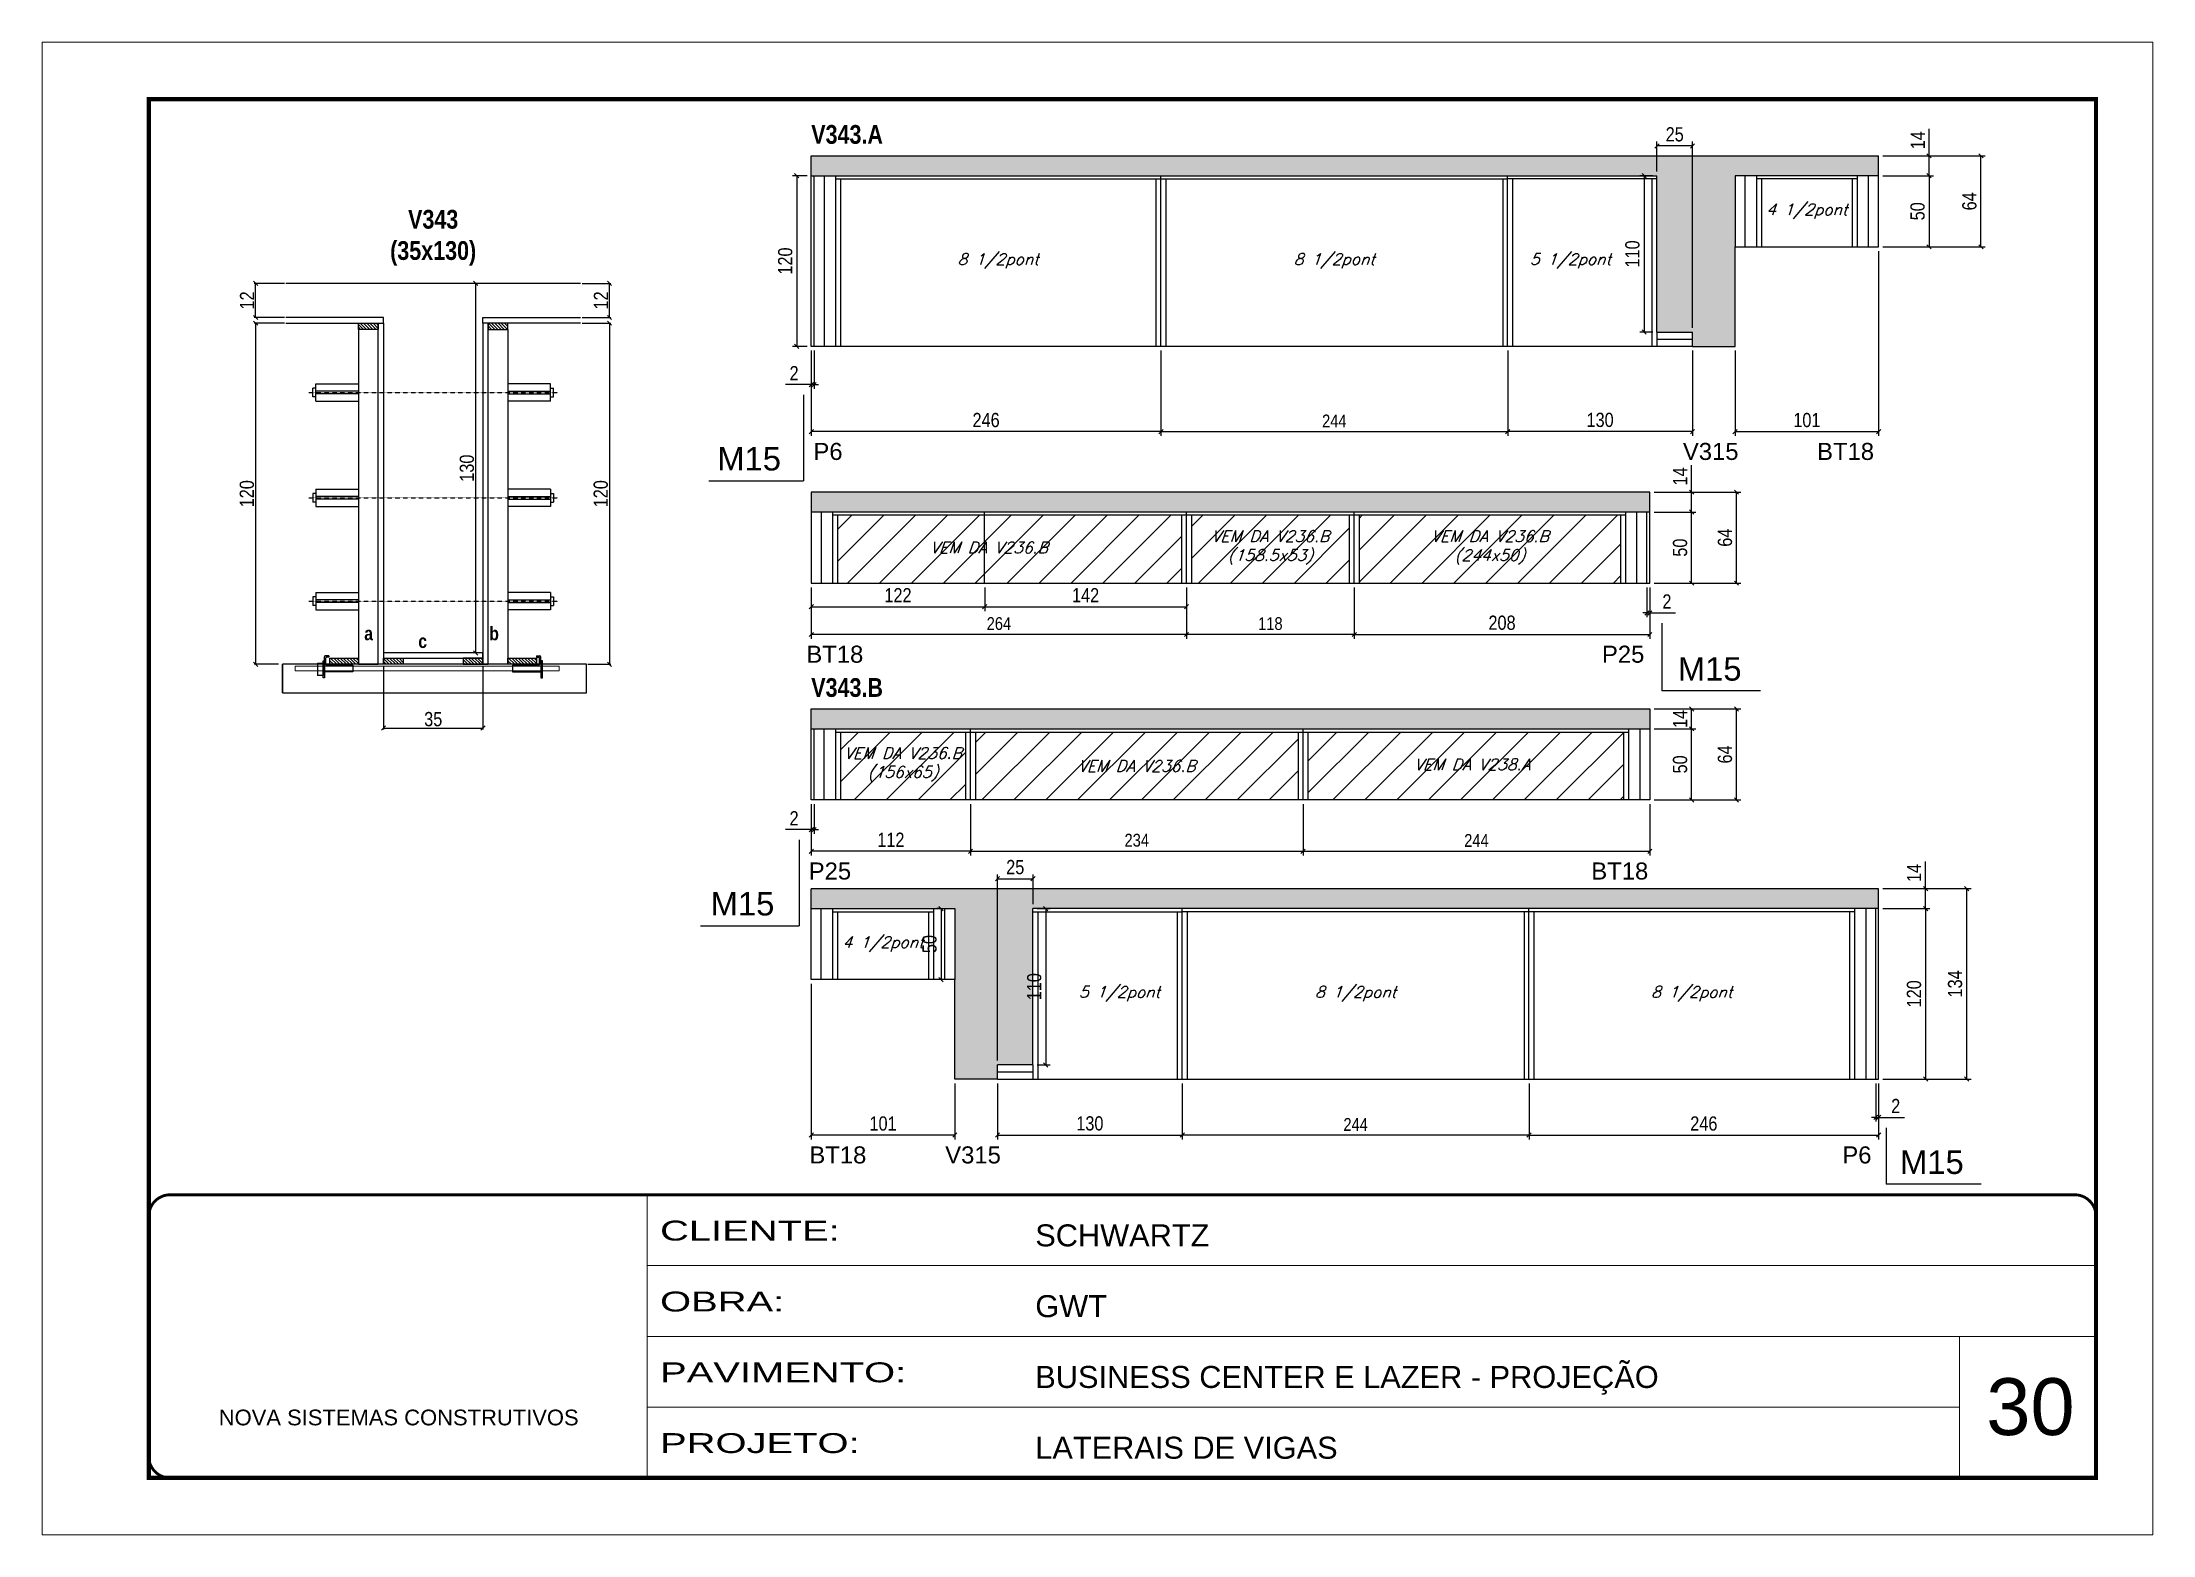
# Model space of a CAD drawing. Extents: x 13154 to 22413, y 1253 to 30260.
# Drawn here: x 14753 to 16238, y 20779 to 21829 of the extents above; entities that cross this region are included whole.
import ezdxf

# ---------------------------------------------------------------- set-up
doc = ezdxf.new("R2010")
doc.units = 0
for name, pattern in [('CONTINUO', [0]), ('DASHED', [0.75, 0.5, -0.25]), ('HIDDEN', [0.375, 0.25, -0.125])]:
    doc.linetypes.add(name, pattern=pattern)
for name, color, linetype in [('5', 5, 'Continuous'), ('barrote', 251, 'Continuous'), ('COTA', 241, 'Continuous'), ('detalhes', 4, 'Continuous'), ('NOMENCLATURA', 7, 'Continuous'), ('Painéis', 200, 'Continuous'), ('presilha', 1, 'Continuous'), ('SARR_2.2x10', 60, 'Continuous'), ('SARR_2.2x7', 40, 'Continuous'), ('SARR_3.5x7', 81, 'Continuous'), ('TENSOR', 3, 'Continuous'), ('texto', 7, 'Continuous')]:
    doc.layers.add(name, color=color, linetype=linetype)
for name, color, linetype, lineweight in [('CARIMBO', 255, 'Continuous', 9), ('CONCRETO', 251, 'Continuous', 25), ('Folhas', 255, 'Continuous', 9), ('Hachura', 251, 'Continuous', 9), ('SARRAFO DE PRESSAO', 251, 'DASHED', 9), ('SCO-___-LAJ', 2, 'Continuous', 0)]:
    doc.layers.add(name, color=color, linetype=linetype, lineweight=lineweight)
doc.styles.add('ARIAL', font='arial.ttf')
doc.styles.add('COTA TECNICA', font='techl___.ttf', dxfattribs={"height": 10})
doc.styles.add('COTA TECNICA 2X', font='techl___.ttf', dxfattribs={"height": 10})
doc.styles.add('COTA TECNICA-50', font='techl___.ttf', dxfattribs={"height": 9})
doc.styles.add('Romans', font='romans.shx')
doc.styles.get("Standard").update_dxf_attribs({"font": 'arial.ttf'})
doc.styles.add('TECNICA', font='techb___.ttf', dxfattribs={"height": 10})
doc.styles.add('Tecnologia', font='')
doc.styles.get('Tecnologia').set_extended_font_data('Forgotten Futurist')
doc.dimstyles.new('COTA PAINEL-50', dxfattribs={"dimtxt": 9, "dimasz": 3, "dimexe": 3, "dimexo": 3, "dimgap": 3, "dimtad": 1, "dimdec": 1, "dimzin": 12, "dimdsep": 46, "dimtxsty": 'COTA TECNICA-50', "dimblk1": 'OBLIQUE', "dimblk2": 'OBLIQUE', "dimsah": 1, "dimcen": 0.9, "dimclrd": 4, "dimclre": 4, "dimclrt": 240, "dimadec": 1, "dimazin": 3, "dimtfac": 1, "dimtdec": 1, "dimtmove": 0, "dimatfit": 3, "dimfxl": 1, "dimtolj": 1, "dimtzin": 12, "dimarcsym": 0})
doc.dimstyles.new('PAINEL', dxfattribs={"dimtxt": 10, "dimasz": 3, "dimexe": 3, "dimexo": 3, "dimgap": 3, "dimtad": 1, "dimdec": 1, "dimzin": 12, "dimdsep": 46, "dimtxsty": 'COTA TECNICA', "dimblk1": 'OBLIQUE', "dimblk2": 'OBLIQUE', "dimsah": 1, "dimcen": 0.9, "dimclrd": 4, "dimclre": 4, "dimclrt": 240, "dimadec": 1, "dimazin": 3, "dimtfac": 1, "dimtdec": 1, "dimtmove": 0, "dimatfit": 3, "dimfxl": 1, "dimtolj": 1, "dimtzin": 12, "dimarcsym": 0})
doc.dimstyles.new('SECAO', dxfattribs={"dimscale": 0.333333, "dimtxt": 5, "dimasz": 9, "dimexe": 3, "dimexo": 3, "dimgap": 3, "dimtad": 1, "dimdec": 1, "dimlfac": 0.5, "dimzin": 12, "dimdsep": 46, "dimtxsty": 'COTA TECNICA 2X', "dimblk1": 'OBLIQUE', "dimblk2": 'OBLIQUE', "dimsah": 1, "dimcen": 0.9, "dimclrd": 4, "dimclre": 4, "dimclrt": 240, "dimadec": 1, "dimazin": 3, "dimtfac": 1, "dimtdec": 1, "dimtmove": 0, "dimatfit": 3, "dimfxl": 1, "dimtolj": 1, "dimtzin": 12, "dimarcsym": 0})

msp = doc.modelspace()

# ---------------------------------------------------------------- texts
at = {"layer": '5', "linetype": 'Continuous'}
for s, rotation, p in [('P6', 0.00004, (15295.51, 21535.28)), ('V315', 0.00004, (15907.27, 21535.28)), ('BT18', 0.00004, (16001.7, 21535.28)), ('BT18', 0.00004, (15290.54, 21392.63)), ('P25', 0.00004, (15850.31, 21392.63)), ('P25', 359.99996, (15292.21, 21240.1)), ('BT18', 359.99996, (15842.83, 21240.1)), ('BT18', 359.99996, (15292.67, 21040.38)), ('V315', 359.99996, (15388.24, 21040.38)), ('P6', 359.99996, (16019.44, 21040.38))]:
    msp.add_text(s, height=12, rotation=rotation, dxfattribs=at).set_placement(p)
at = {"layer": 'CARIMBO', "style": 'ARIAL'}
msp.add_text('30', height=40, dxfattribs=at).set_placement((16120.74, 20849.29))
at = {"layer": 'detalhes', "style": 'TECNICA'}
for s, p in [('a', (14979.49, 21408.42)), ('b', (15067.46, 21408.41)), ('c', (15017.52, 21403))]:
    msp.add_text(s, height=9.6, dxfattribs=at).set_placement(p)
at = {"layer": 'NOMENCLATURA', "style": 'TECNICA'}
for s, p in [('V343.A', (15293.97, 21757.7)), ('V343.B', (15293.97, 21368.61))]:
    msp.add_text(s, height=13.2, dxfattribs=at).set_placement(p)
at = {"layer": 'NOMENCLATURA', "linetype": 'Continuous'}
for p in [(15227.84, 21527.89), (15903.7, 21380.04), (15223.17, 21214.82), (16060.03, 21032.99)]:
    msp.add_text('M15', height=16.5, dxfattribs=at).set_placement(p)
at = {"layer": 'NOMENCLATURA', "insert": (15027.96, 21711.22), "char_height": 13.2, "attachment_point": 2, "style": 'TECNICA'}
msp.add_mtext_dynamic_manual_height_columns('V343\\P(35x130)', width=300.2766, gutter_width=1, heights=[0], dxfattribs=at)
at = {"layer": 'texto', "color": 2, "char_height": 8, "attachment_point": 5, "style": 'Romans'}
for s, insert in [('{\\Q19;\\C256;4 1/2pont}', (15994.47, 21710.18)), ('{\\Q19;\\C256;8 1/2pont}', (15425.47, 21675.18)), ('{\\Q19;\\C256;8 1/2pont}', (15661.97, 21675.18)), ('{\\Q19;\\C256;5 1/2pont}', (15828.12, 21675.18)), ('{\\Q19;\\C256;VEM DA V236.B}', (15418.97, 21473.62)), ('{\\Q19;\\C256;VEM DA V236.B\\P(158.5x53)}', (15616.97, 21473.62)), ('{\\Q19;\\C256;VEM DA V236.B\\P(244x50)}', (15771.47, 21473.62)), ('{\\Q19;\\C256;VEM DA V236.B\\P(156x65)}', (15358.47, 21321.09)), ('{\\Q19;\\C256;VEM DA V238.A}', (15758.97, 21321.09)), ('{\\Q19;\\C256;VEM DA V236.B}', (15522.97, 21319.99)), ('{\\Q19;\\C256;4 1/2pont}', (15344.47, 21194.67)), ('{\\Q19;\\C256;5 1/2pont}', (15510.82, 21159.67)), ('{\\Q19;\\C256;8 1/2pont}', (15676.97, 21159.67)), ('{\\Q19;\\C256;8 1/2pont}', (15913.47, 21159.67))]:
    msp.add_mtext(s, dxfattribs=dict(at, insert=insert))

# ---------------------------------------------------------------- blocks, each defined once
blk = doc.blocks.new('9999999999')
at = {"color": 30, "linetype": 'CONTINUO'}
for p, q in [((98564.6, 34230.2), (98564.6, 34429.4)), ((98564.6, 34379.6), (99584, 34379.6)), ((98564.6, 34329.8), (99488, 34329.8)), ((99584, 34329.8), (99488, 34329.8)), ((99488, 34329.8), (99488, 34230.2)), ((98564.6, 34280), (99488, 34280))]:
    blk.add_line(p, q, dxfattribs=at)
at = {"color": 30, "linetype": 'CONTINUO', "const_width": 2}
blk.add_lwpolyline([(99584, 34230.2), (99584, 34414.4, 0.414214), (99569, 34429.4), (98229, 34429.4, 0.414214), (98214, 34414.4), (98214, 34245.2, 0.414214), (98229, 34230.2), (99584, 34230.2)], format="xyb", dxfattribs=at)
at = {"layer": 'Folhas'}
blk.add_lwpolyline([(98139, 34190.2), (99624, 34190.2), (99624, 35240.2), (98139, 35240.2)], close=True, dxfattribs=at)
at = {"layer": 'Folhas', "color": 30, "const_width": 3}
blk.add_lwpolyline([(98214, 34230.2), (99584, 34230.2), (99584, 35200.2), (98214, 35200.2)], close=True, dxfattribs=at)
at = {"color": 7, "linetype": 'Continuous', "ltscale": 5, "style": 'ARIAL'}
for s, height, p in [('SCHWARTZ', 15.48, (98837.7, 34393.1)), ('GWT', 15.48, (98837.7, 34343.3)), ('BUSINESS CENTER E LAZER - PROJEÇÃO', 15.483, (98837.7, 34293.5)), ('NOVA SISTEMAS CONSTRUTIVOS', 11.059, (98263.2, 34267.2)), ('LATERAIS DE VIGAS', 15.483, (98837.7, 34243.7))]:
    blk.add_text(s, height=height, dxfattribs=at).set_placement(p)
at = {"layer": 'Folhas', "color": 7, "style": 'Tecnologia', "width": 1.5}
for s, p in [('CLIENTE:', (98573.7, 34397.2)), ('OBRA:', (98573.7, 34347.3)), ('PAVIMENTO:', (98573.7, 34297.5)), ('PROJETO:', (98573.7, 34247.7))]:
    blk.add_text(s, height=14, dxfattribs=at).set_placement(p)
blk = doc.blocks.new('PRESILHA METÁLICA 1')
at = {"layer": 'presilha'}
for p, q in [((0, 13), (6, 13)), ((0, 13), (0, 0)), ((6, 0), (0, 0)), ((6, 15.5), (7.5, 15.5)), ((6, -2.5), (6, 15.5)), ((6, 13), (6, 0)), ((7.5, 10.6), (7.5, 19.9)), ((7.5, 15.5), (7.5, -2.5)), ((37.5, 4.1), (7.5, 4.1)), ((12, 21), (8.6, 21)), ((9, 11.6), (9, 18.9)), ((12, 19.5), (9.6, 19.5)), ((37.5, 11), (9.6, 11)), ((12, 21), (12, 19.5)), ((37.5, 11), (37.5, 4.1)), ((7.5, -2.5), (6, -2.5))]:
    blk.add_line(p, q, dxfattribs=at)
for centre, radius, start, end in [((8.6, 19.9), 1.14, 90, 180), ((9.6, 18.9), 0.57, 90, 180), ((9.6, 11.6), 0.57, 180, 270)]:
    blk.add_arc(centre, radius, start, end, dxfattribs=at)
blk = doc.blocks.new('PRESILHA METÁLICA 2')
at = {"layer": 'presilha'}
for p, q in [((-5.2, 23.5), (-5.2, 22)), ((-5.2, 23.5), (-1.9, 23.5)), ((-0.8, 14.6), (-0.8, 22.4)), ((-30.8, 13.5), (-30.8, 6.6)), ((-30.8, 13.5), (-2.8, 13.5)), ((-30.8, 6.6), (-0.8, 6.6)), ((-5.2, 22), (-2.8, 22)), ((-2.2, 14.1), (-2.2, 21.4)), ((0.8, 18), (-0.8, 18)), ((-0.8, 18), (-0.8, 0)), ((-0.8, 0), (0.8, 0)), ((0.8, 0), (0.8, 18))]:
    blk.add_line(p, q, dxfattribs=at)
for centre, radius, start, end in [((-1.9, 22.4), 1.14, 0, 90), ((-2.8, 21.4), 0.57, 0, 90), ((-2.8, 14.1), 0.57, 270, 0)]:
    blk.add_arc(centre, radius, start, end, dxfattribs=at)
blk = doc.blocks.new('_Oblique')
at = {"color": 0, "linetype": 'ByBlock', "lineweight": -2}
blk.add_line((-0.5, -0.5), (0.5, 0.5), dxfattribs=at)
blk = doc.blocks.new('*D58')
at = {"layer": 'COTA', "color": 4, "lineweight": -2, "transparency": 16777216}
for p, q in [((15132.7, 21631.5), (15153, 21631.5)), ((15152, 21631.5), (15152, 21391.5)), ((15136.8, 21391.5), (15153, 21391.5))]:
    blk.add_line(p, q, dxfattribs=at)
at = {"layer": 'Defpoints', "color": 0, "transparency": 16777216}
for p in [(15131.7, 21631.5), (15135.8, 21391.5), (15152, 21391.5)]:
    blk.add_point(p, dxfattribs=at)
at = {"layer": 'COTA', "color": 4, "lineweight": -2, "transparency": 16777216, "xscale": 3, "yscale": 3, "zscale": 3}
for p, rotation in [((15152, 21631.5), 90), ((15152, 21391.5), 270)]:
    blk.add_blockref('_Oblique', p, dxfattribs=dict(at, rotation=rotation))
at = {"layer": 'COTA', "color": 240, "transparency": 16777216, "insert": (15145.9, 21511.5), "char_height": 10, "attachment_point": 5, "rotation": 90, "style": 'COTA TECNICA 2X'}
blk.add_mtext('\\A1;120', dxfattribs=at)
blk = doc.blocks.new('*D59')
at = {"layer": 'COTA', "color": 4, "lineweight": -2, "transparency": 16777216}
for p, q in [((15132.7, 21659.5), (15153, 21659.5)), ((15152, 21635.5), (15152, 21659.5)), ((15132.7, 21635.5), (15153, 21635.5))]:
    blk.add_line(p, q, dxfattribs=at)
at = {"layer": 'Defpoints', "color": 0, "transparency": 16777216}
for p in [(15131.7, 21659.5), (15152, 21659.5), (15131.7, 21635.5)]:
    blk.add_point(p, dxfattribs=at)
at = {"layer": 'COTA', "color": 4, "lineweight": -2, "transparency": 16777216, "xscale": 3, "yscale": 3, "zscale": 3}
for p, rotation in [((15152, 21659.5), 90), ((15152, 21635.5), 270)]:
    blk.add_blockref('_Oblique', p, dxfattribs=dict(at, rotation=rotation))
at = {"layer": 'COTA', "color": 240, "transparency": 16777216, "insert": (15146, 21647.5), "char_height": 10, "attachment_point": 5, "rotation": 90, "style": 'COTA TECNICA 2X'}
blk.add_mtext('\\A1;12', dxfattribs=at)
blk = doc.blocks.new('*D60')
at = {"layer": 'COTA', "color": 4, "lineweight": -2, "transparency": 16777216}
for p, q in [((14923.3, 21631.5), (14902, 21631.5)), ((14903, 21631.5), (14903, 21391.5)), ((14919.2, 21391.5), (14902, 21391.5))]:
    blk.add_line(p, q, dxfattribs=at)
at = {"layer": 'Defpoints', "color": 0, "transparency": 16777216}
for p in [(14924.3, 21631.5), (14903, 21391.5), (14920.2, 21391.5)]:
    blk.add_point(p, dxfattribs=at)
at = {"layer": 'COTA', "color": 4, "lineweight": -2, "transparency": 16777216, "xscale": 3, "yscale": 3, "zscale": 3}
for p, rotation in [((14903, 21631.5), 90), ((14903, 21391.5), 270)]:
    blk.add_blockref('_Oblique', p, dxfattribs=dict(at, rotation=rotation))
at = {"layer": 'COTA', "color": 240, "transparency": 16777216, "insert": (14896.9, 21511.5), "char_height": 10, "attachment_point": 5, "rotation": 90, "style": 'COTA TECNICA 2X'}
blk.add_mtext('\\A1;120', dxfattribs=at)
blk = doc.blocks.new('*D775')
at = {"layer": 'COTA', "color": 4, "lineweight": -2, "transparency": 16777216}
for p, q in [((15062, 21659.5), (15056.9, 21659.5)), ((15057.9, 21399.5), (15057.9, 21659.5)), ((15062, 21399.5), (15056.9, 21399.5))]:
    blk.add_line(p, q, dxfattribs=at)
at = {"layer": 'Defpoints', "color": 0, "transparency": 16777216}
for p in [(15057.9, 21659.5), (15063, 21659.5), (15063, 21399.5)]:
    blk.add_point(p, dxfattribs=at)
at = {"layer": 'COTA', "color": 4, "lineweight": -2, "transparency": 16777216, "xscale": 3, "yscale": 3, "zscale": 3}
for p, rotation in [((15057.9, 21659.5), 90), ((15057.9, 21399.5), 270)]:
    blk.add_blockref('_Oblique', p, dxfattribs=dict(at, rotation=rotation))
at = {"layer": 'COTA', "color": 240, "transparency": 16777216, "insert": (15051.7, 21529.5), "char_height": 10, "attachment_point": 5, "rotation": 90, "style": 'COTA TECNICA 2X'}
blk.add_mtext('\\A1;130', dxfattribs=at)
blk = doc.blocks.new('*D776')
at = {"layer": 'COTA', "color": 4, "lineweight": -2, "transparency": 16777216}
for p, q in [((14923.3, 21659.5), (14902, 21659.5)), ((14903, 21635.5), (14903, 21659.5)), ((14923.3, 21635.5), (14902, 21635.5))]:
    blk.add_line(p, q, dxfattribs=at)
at = {"layer": 'Defpoints', "color": 0, "transparency": 16777216}
for p in [(14903, 21659.5), (14924.3, 21659.5), (14924.3, 21635.5)]:
    blk.add_point(p, dxfattribs=at)
at = {"layer": 'COTA', "color": 4, "lineweight": -2, "transparency": 16777216, "xscale": 3, "yscale": 3, "zscale": 3}
for p, rotation in [((14903, 21659.5), 90), ((14903, 21635.5), 270)]:
    blk.add_blockref('_Oblique', p, dxfattribs=dict(at, rotation=rotation))
at = {"layer": 'COTA', "color": 240, "transparency": 16777216, "insert": (14897, 21647.5), "char_height": 10, "attachment_point": 5, "rotation": 90, "style": 'COTA TECNICA 2X'}
blk.add_mtext('\\A1;12', dxfattribs=at)
blk = doc.blocks.new('*D777')
at = {"layer": 'COTA', "color": 4, "lineweight": -2, "transparency": 16777216}
for p, q in [((14993, 21390.5), (14993, 21345.7)), ((15063, 21390.5), (15063, 21345.7)), ((14993, 21346.7), (15063, 21346.7))]:
    blk.add_line(p, q, dxfattribs=at)
at = {"layer": 'Defpoints', "color": 0, "transparency": 16777216}
for p in [(14993, 21391.5), (15063, 21391.5), (15063, 21346.7)]:
    blk.add_point(p, dxfattribs=at)
at = {"layer": 'COTA', "color": 4, "lineweight": -2, "transparency": 16777216, "xscale": 3, "yscale": 3, "zscale": 3, "rotation": 180}
blk.add_blockref('_Oblique', (14993, 21346.7), dxfattribs=at)
at = {"layer": 'COTA', "color": 4, "lineweight": -2, "transparency": 16777216, "xscale": 3, "yscale": 3, "zscale": 3}
blk.add_blockref('_Oblique', (15063, 21346.7), dxfattribs=at)
at = {"layer": 'COTA', "color": 240, "transparency": 16777216, "insert": (15028, 21352.9), "char_height": 10, "attachment_point": 5, "style": 'COTA TECNICA 2X'}
blk.add_mtext('\\A1;35', dxfattribs=at)
blk = doc.blocks.new('*D61')
at = {"layer": 'COTA', "color": 4, "linetype": 'ByBlock', "lineweight": -2, "transparency": 16777216}
for p, q in [((15540, 21612.2), (15540, 21552.2)), ((15784, 21612.2), (15784, 21552.2)), ((15540, 21555.2), (15784, 21555.2))]:
    blk.add_line(p, q, dxfattribs=at)
at = {"layer": 'Defpoints', "color": 0, "linetype": 'ByBlock', "transparency": 16777216}
for p in [(15540, 21615.2), (15784, 21615.2), (15784, 21555.2)]:
    blk.add_point(p, dxfattribs=at)
at = {"layer": 'COTA', "color": 4, "linetype": 'ByBlock', "lineweight": -2, "transparency": 16777216, "xscale": 3, "yscale": 3, "zscale": 3, "rotation": 180}
blk.add_blockref('_Oblique', (15540, 21555.2), dxfattribs=at)
at = {"layer": 'COTA', "color": 4, "linetype": 'ByBlock', "lineweight": -2, "transparency": 16777216, "xscale": 3, "yscale": 3, "zscale": 3}
blk.add_blockref('_Oblique', (15784, 21555.2), dxfattribs=at)
at = {"layer": 'COTA', "color": 240, "linetype": 'ByBlock', "transparency": 16777216, "insert": (15662, 21562.7), "char_height": 9, "attachment_point": 5, "style": 'COTA TECNICA-50'}
blk.add_mtext('\\A1;244', dxfattribs=at)
blk = doc.blocks.new('*D778')
at = {"layer": 'COTA', "color": 4, "linetype": 'ByBlock', "lineweight": -2, "transparency": 16777216}
for p, q in [((15294, 21612.2), (15294, 21552.2)), ((15540, 21612.2), (15540, 21552.2)), ((15540, 21555.2), (15294, 21555.2))]:
    blk.add_line(p, q, dxfattribs=at)
at = {"layer": 'Defpoints', "color": 0, "linetype": 'ByBlock', "transparency": 16777216}
for p in [(15294, 21615.2), (15540, 21615.2), (15294, 21555.2)]:
    blk.add_point(p, dxfattribs=at)
at = {"layer": 'COTA', "color": 4, "linetype": 'ByBlock', "lineweight": -2, "transparency": 16777216, "xscale": 3, "yscale": 3, "zscale": 3, "rotation": 180}
blk.add_blockref('_Oblique', (15294, 21555.2), dxfattribs=at)
at = {"layer": 'COTA', "color": 4, "linetype": 'ByBlock', "lineweight": -2, "transparency": 16777216, "xscale": 3, "yscale": 3, "zscale": 3}
blk.add_blockref('_Oblique', (15540, 21555.2), dxfattribs=at)
at = {"layer": 'COTA', "color": 240, "linetype": 'ByBlock', "transparency": 16777216, "insert": (15417, 21563.3), "char_height": 10, "attachment_point": 5, "style": 'COTA TECNICA'}
blk.add_mtext('\\A1;246', dxfattribs=at)
blk = doc.blocks.new('*D779')
at = {"layer": 'COTA', "color": 4, "linetype": 'ByBlock', "lineweight": -2, "transparency": 16777216}
for p, q in [((15294, 21612.2), (15294, 21585.3)), ((15296, 21612.2), (15296, 21585.3)), ((15294, 21588.3), (15275.9, 21588.3)), ((15296, 21588.3), (15294, 21588.3)), ((15296, 21588.3), (15299, 21588.3))]:
    blk.add_line(p, q, dxfattribs=at)
at = {"layer": 'Defpoints', "color": 0, "linetype": 'ByBlock', "transparency": 16777216}
for p in [(15294, 21615.2), (15296, 21615.2), (15294, 21588.3)]:
    blk.add_point(p, dxfattribs=at)
at = {"layer": 'COTA', "color": 4, "linetype": 'ByBlock', "lineweight": -2, "transparency": 16777216, "xscale": 3, "yscale": 3, "zscale": 3}
blk.add_blockref('_Oblique', (15294, 21588.3), dxfattribs=at)
at = {"layer": 'COTA', "color": 4, "linetype": 'ByBlock', "lineweight": -2, "transparency": 16777216, "xscale": 3, "yscale": 3, "zscale": 3, "rotation": 180}
blk.add_blockref('_Oblique', (15296, 21588.3), dxfattribs=at)
at = {"layer": 'COTA', "color": 240, "linetype": 'ByBlock', "transparency": 16777216, "insert": (15281.9, 21596.3), "char_height": 10, "attachment_point": 5, "style": 'COTA TECNICA'}
blk.add_mtext('\\A1;2', dxfattribs=at)
blk = doc.blocks.new('*D780')
at = {"layer": 'COTA', "color": 4, "linetype": 'ByBlock', "lineweight": -2, "transparency": 16777216}
for p, q in [((15291, 21735.2), (15280.8, 21735.2)), ((15283.8, 21735.2), (15283.8, 21615.2)), ((15291, 21615.2), (15280.8, 21615.2))]:
    blk.add_line(p, q, dxfattribs=at)
at = {"layer": 'Defpoints', "color": 0, "linetype": 'ByBlock', "transparency": 16777216}
for p in [(15294, 21735.2), (15283.8, 21615.2), (15294, 21615.2)]:
    blk.add_point(p, dxfattribs=at)
at = {"layer": 'COTA', "color": 4, "linetype": 'ByBlock', "lineweight": -2, "transparency": 16777216, "xscale": 3, "yscale": 3, "zscale": 3}
for p, rotation in [((15283.8, 21735.2), 90), ((15283.8, 21615.2), 270)]:
    blk.add_blockref('_Oblique', p, dxfattribs=dict(at, rotation=rotation))
at = {"layer": 'COTA', "color": 240, "linetype": 'ByBlock', "transparency": 16777216, "insert": (15275.7, 21675.2), "char_height": 10, "attachment_point": 5, "rotation": 90, "style": 'COTA TECNICA'}
blk.add_mtext('\\A1;120', dxfattribs=at)
blk = doc.blocks.new('*D62')
at = {"layer": 'COTA', "color": 4, "linetype": 'ByBlock', "lineweight": -2, "transparency": 16777216}
for p, q in [((15784, 21612.2), (15784, 21552.2)), ((15914, 21612.2), (15914, 21552.2)), ((15914, 21555.2), (15784, 21555.2))]:
    blk.add_line(p, q, dxfattribs=at)
at = {"layer": 'Defpoints', "color": 0, "linetype": 'ByBlock', "transparency": 16777216}
for p in [(15784, 21615.2), (15914, 21615.2), (15784, 21555.2)]:
    blk.add_point(p, dxfattribs=at)
at = {"layer": 'COTA', "color": 4, "linetype": 'ByBlock', "lineweight": -2, "transparency": 16777216, "xscale": 3, "yscale": 3, "zscale": 3, "rotation": 180}
blk.add_blockref('_Oblique', (15784, 21555.2), dxfattribs=at)
at = {"layer": 'COTA', "color": 4, "linetype": 'ByBlock', "lineweight": -2, "transparency": 16777216, "xscale": 3, "yscale": 3, "zscale": 3}
blk.add_blockref('_Oblique', (15914, 21555.2), dxfattribs=at)
at = {"layer": 'COTA', "color": 240, "linetype": 'ByBlock', "transparency": 16777216, "insert": (15849, 21563.4), "char_height": 10, "attachment_point": 5, "style": 'COTA TECNICA'}
blk.add_mtext('\\A1;130', dxfattribs=at)
blk = doc.blocks.new('*D63')
at = {"layer": 'COTA', "color": 4, "linetype": 'ByBlock', "lineweight": -2, "transparency": 16777216}
for p, q in [((15889, 21738.2), (15889, 21759.2)), ((15914, 21756.2), (15889, 21756.2)), ((15914, 21628.2), (15914, 21759.2))]:
    blk.add_line(p, q, dxfattribs=at)
at = {"layer": 'Defpoints', "color": 0, "linetype": 'ByBlock', "transparency": 16777216}
for p in [(15889, 21756.2), (15889, 21735.2), (15914, 21625.2)]:
    blk.add_point(p, dxfattribs=at)
at = {"layer": 'COTA', "color": 4, "linetype": 'ByBlock', "lineweight": -2, "transparency": 16777216, "xscale": 3, "yscale": 3, "zscale": 3, "rotation": 180}
blk.add_blockref('_Oblique', (15889, 21756.2), dxfattribs=at)
at = {"layer": 'COTA', "color": 4, "linetype": 'ByBlock', "lineweight": -2, "transparency": 16777216, "xscale": 3, "yscale": 3, "zscale": 3}
blk.add_blockref('_Oblique', (15914, 21756.2), dxfattribs=at)
at = {"layer": 'COTA', "color": 240, "linetype": 'ByBlock', "transparency": 16777216, "insert": (15901.5, 21764.3), "char_height": 10, "attachment_point": 5, "style": 'COTA TECNICA'}
blk.add_mtext('\\A1;25', dxfattribs=at)
blk = doc.blocks.new('*D781')
at = {"layer": 'COTA', "color": 4, "linetype": 'ByBlock', "lineweight": -2, "transparency": 16777216}
for p, q in [((16045, 21682.2), (16045, 21552.2)), ((15944, 21612.2), (15944, 21552.2)), ((15944, 21555.2), (16045, 21555.2))]:
    blk.add_line(p, q, dxfattribs=at)
at = {"layer": 'Defpoints', "color": 0, "linetype": 'ByBlock', "transparency": 16777216}
for p in [(16045, 21685.2), (15944, 21615.2), (16045, 21555.2)]:
    blk.add_point(p, dxfattribs=at)
at = {"layer": 'COTA', "color": 4, "linetype": 'ByBlock', "lineweight": -2, "transparency": 16777216, "xscale": 3, "yscale": 3, "zscale": 3, "rotation": 180}
blk.add_blockref('_Oblique', (15944, 21555.2), dxfattribs=at)
at = {"layer": 'COTA', "color": 4, "linetype": 'ByBlock', "lineweight": -2, "transparency": 16777216, "xscale": 3, "yscale": 3, "zscale": 3}
blk.add_blockref('_Oblique', (16045, 21555.2), dxfattribs=at)
at = {"layer": 'COTA', "color": 240, "linetype": 'ByBlock', "transparency": 16777216, "insert": (15994.5, 21563.3), "char_height": 10, "attachment_point": 5, "style": 'COTA TECNICA'}
blk.add_mtext('\\A1;101', dxfattribs=at)
blk = doc.blocks.new('*D782')
at = {"layer": 'COTA', "color": 4, "linetype": 'ByBlock', "lineweight": -2, "transparency": 16777216}
for p, q in [((15886, 21735.2), (15877, 21735.2)), ((15880, 21735.2), (15880, 21625.2)), ((15886, 21625.2), (15877, 21625.2))]:
    blk.add_line(p, q, dxfattribs=at)
at = {"layer": 'Defpoints', "color": 0, "linetype": 'ByBlock', "transparency": 16777216}
for p in [(15889, 21735.2), (15880, 21625.2), (15889, 21625.2)]:
    blk.add_point(p, dxfattribs=at)
at = {"layer": 'COTA', "color": 4, "linetype": 'ByBlock', "lineweight": -2, "transparency": 16777216, "xscale": 3, "yscale": 3, "zscale": 3}
for p, rotation in [((15880, 21735.2), 90), ((15880, 21625.2), 270)]:
    blk.add_blockref('_Oblique', p, dxfattribs=dict(at, rotation=rotation))
at = {"layer": 'COTA', "color": 240, "linetype": 'ByBlock', "transparency": 16777216, "insert": (15871.8, 21680.2), "char_height": 10, "attachment_point": 5, "rotation": 90, "style": 'COTA TECNICA'}
blk.add_mtext('\\A1;110', dxfattribs=at)
blk = doc.blocks.new('*D783')
at = {"layer": 'COTA', "color": 4, "linetype": 'ByBlock', "lineweight": -2, "transparency": 16777216}
for p, q in [((16048, 21735.2), (16083.5, 21735.2)), ((16080.5, 21735.2), (16080.5, 21685.2)), ((16048, 21685.2), (16083.5, 21685.2))]:
    blk.add_line(p, q, dxfattribs=at)
at = {"layer": 'Defpoints', "color": 0, "linetype": 'ByBlock', "transparency": 16777216}
for p in [(16045, 21735.2), (16045, 21685.2), (16080.5, 21685.2)]:
    blk.add_point(p, dxfattribs=at)
at = {"layer": 'COTA', "color": 4, "linetype": 'ByBlock', "lineweight": -2, "transparency": 16777216, "xscale": 3, "yscale": 3, "zscale": 3}
for p, rotation in [((16080.5, 21735.2), 90), ((16080.5, 21685.2), 270)]:
    blk.add_blockref('_Oblique', p, dxfattribs=dict(at, rotation=rotation))
at = {"layer": 'COTA', "color": 240, "linetype": 'ByBlock', "transparency": 16777216, "insert": (16072.4, 21710.2), "char_height": 10, "attachment_point": 5, "rotation": 90, "style": 'COTA TECNICA'}
blk.add_mtext('\\A1;50', dxfattribs=at)
blk = doc.blocks.new('*D784')
at = {"layer": 'COTA', "color": 4, "linetype": 'ByBlock', "lineweight": -2, "transparency": 16777216}
for p, q in [((16080.5, 21749.2), (16080.5, 21768.3)), ((16048, 21749.2), (16083.5, 21749.2)), ((16080.5, 21735.2), (16080.5, 21749.2)), ((16048, 21735.2), (16083.5, 21735.2))]:
    blk.add_line(p, q, dxfattribs=at)
at = {"layer": 'Defpoints', "color": 0, "linetype": 'ByBlock', "transparency": 16777216}
for p in [(16045, 21749.2), (16080.5, 21749.2), (16045, 21735.2)]:
    blk.add_point(p, dxfattribs=at)
at = {"layer": 'COTA', "color": 4, "linetype": 'ByBlock', "lineweight": -2, "transparency": 16777216, "xscale": 3, "yscale": 3, "zscale": 3}
for p, rotation in [((16080.5, 21749.2), 90), ((16080.5, 21735.2), 270)]:
    blk.add_blockref('_Oblique', p, dxfattribs=dict(at, rotation=rotation))
at = {"layer": 'COTA', "color": 240, "linetype": 'ByBlock', "transparency": 16777216, "insert": (16072.5, 21760.2), "char_height": 10, "attachment_point": 5, "rotation": 90, "style": 'COTA TECNICA'}
blk.add_mtext('\\A1;14', dxfattribs=at)
blk = doc.blocks.new('*D785')
at = {"layer": 'COTA', "color": 4, "linetype": 'ByBlock', "lineweight": -2, "transparency": 16777216}
for p, q in [((16048, 21749.2), (16120, 21749.2)), ((16117, 21685.2), (16117, 21749.2)), ((16048, 21685.2), (16120, 21685.2))]:
    blk.add_line(p, q, dxfattribs=at)
at = {"layer": 'Defpoints', "color": 0, "linetype": 'ByBlock', "transparency": 16777216}
for p in [(16045, 21749.2), (16117, 21749.2), (16045, 21685.2)]:
    blk.add_point(p, dxfattribs=at)
at = {"layer": 'COTA', "color": 4, "linetype": 'ByBlock', "lineweight": -2, "transparency": 16777216, "xscale": 3, "yscale": 3, "zscale": 3}
for p, rotation in [((16117, 21749.2), 90), ((16117, 21685.2), 270)]:
    blk.add_blockref('_Oblique', p, dxfattribs=dict(at, rotation=rotation))
at = {"layer": 'COTA', "color": 240, "linetype": 'ByBlock', "transparency": 16777216, "insert": (16108.9, 21717.2), "char_height": 10, "attachment_point": 5, "rotation": 90, "style": 'COTA TECNICA'}
blk.add_mtext('\\A1;64', dxfattribs=at)
blk = doc.blocks.new('*D64')
at = {"layer": 'COTA', "color": 4, "linetype": 'ByBlock', "lineweight": -2, "transparency": 16777216}
for p, q in [((15558, 21445.6), (15558, 21409.5)), ((15676, 21445.6), (15676, 21409.5)), ((15676, 21412.5), (15558, 21412.5))]:
    blk.add_line(p, q, dxfattribs=at)
at = {"layer": 'Defpoints', "color": 0, "linetype": 'ByBlock', "transparency": 16777216}
for p in [(15558, 21448.6), (15676, 21448.6), (15558, 21412.5)]:
    blk.add_point(p, dxfattribs=at)
at = {"layer": 'COTA', "color": 4, "linetype": 'ByBlock', "lineweight": -2, "transparency": 16777216, "xscale": 3, "yscale": 3, "zscale": 3, "rotation": 180}
blk.add_blockref('_Oblique', (15558, 21412.5), dxfattribs=at)
at = {"layer": 'COTA', "color": 4, "linetype": 'ByBlock', "lineweight": -2, "transparency": 16777216, "xscale": 3, "yscale": 3, "zscale": 3}
blk.add_blockref('_Oblique', (15676, 21412.5), dxfattribs=at)
at = {"layer": 'COTA', "color": 240, "linetype": 'ByBlock', "transparency": 16777216, "insert": (15617, 21420.1), "char_height": 9, "attachment_point": 5, "style": 'COTA TECNICA-50'}
blk.add_mtext('\\A1;118', dxfattribs=at)
blk = doc.blocks.new('*D786')
at = {"layer": 'COTA', "color": 4, "linetype": 'ByBlock', "lineweight": -2, "transparency": 16777216}
for p, q in [((15294, 21445.6), (15294, 21409.5)), ((15558, 21445.6), (15558, 21409.5)), ((15558, 21412.5), (15294, 21412.5))]:
    blk.add_line(p, q, dxfattribs=at)
at = {"layer": 'Defpoints', "color": 0, "linetype": 'ByBlock', "transparency": 16777216}
for p in [(15294, 21448.6), (15558, 21448.6), (15294, 21412.5)]:
    blk.add_point(p, dxfattribs=at)
at = {"layer": 'COTA', "color": 4, "linetype": 'ByBlock', "lineweight": -2, "transparency": 16777216, "xscale": 3, "yscale": 3, "zscale": 3, "rotation": 180}
blk.add_blockref('_Oblique', (15294, 21412.5), dxfattribs=at)
at = {"layer": 'COTA', "color": 4, "linetype": 'ByBlock', "lineweight": -2, "transparency": 16777216, "xscale": 3, "yscale": 3, "zscale": 3}
blk.add_blockref('_Oblique', (15558, 21412.5), dxfattribs=at)
at = {"layer": 'COTA', "color": 240, "linetype": 'ByBlock', "transparency": 16777216, "insert": (15426, 21420.1), "char_height": 9, "attachment_point": 5, "style": 'COTA TECNICA-50'}
blk.add_mtext('\\A1;264', dxfattribs=at)
blk = doc.blocks.new('*D757')
at = {"layer": 'COTA', "color": 4, "linetype": 'ByBlock', "lineweight": -2, "transparency": 16777216}
for p, q in [((15676, 21445.6), (15676, 21409.5)), ((15884, 21445.6), (15884, 21409.5)), ((15676, 21412.5), (15884, 21412.5))]:
    blk.add_line(p, q, dxfattribs=at)
at = {"layer": 'Defpoints', "color": 0, "linetype": 'ByBlock', "transparency": 16777216}
for p in [(15676, 21448.6), (15884, 21448.6), (15884, 21412.5)]:
    blk.add_point(p, dxfattribs=at)
at = {"layer": 'COTA', "color": 4, "linetype": 'ByBlock', "lineweight": -2, "transparency": 16777216, "xscale": 3, "yscale": 3, "zscale": 3, "rotation": 180}
blk.add_blockref('_Oblique', (15676, 21412.5), dxfattribs=at)
at = {"layer": 'COTA', "color": 4, "linetype": 'ByBlock', "lineweight": -2, "transparency": 16777216, "xscale": 3, "yscale": 3, "zscale": 3}
blk.add_blockref('_Oblique', (15884, 21412.5), dxfattribs=at)
at = {"layer": 'COTA', "color": 240, "linetype": 'ByBlock', "transparency": 16777216, "insert": (15780, 21420.7), "char_height": 10, "attachment_point": 5, "style": 'COTA TECNICA'}
blk.add_mtext('\\A1;208', dxfattribs=at)
blk = doc.blocks.new('*D758')
at = {"layer": 'COTA', "color": 4, "linetype": 'ByBlock', "lineweight": -2, "transparency": 16777216}
for p, q in [((15887, 21512.6), (15948, 21512.6)), ((15945, 21448.6), (15945, 21512.6)), ((15887, 21448.6), (15948, 21448.6))]:
    blk.add_line(p, q, dxfattribs=at)
at = {"layer": 'Defpoints', "color": 0, "linetype": 'ByBlock', "transparency": 16777216}
for p in [(15884, 21512.6), (15945, 21512.6), (15884, 21448.6)]:
    blk.add_point(p, dxfattribs=at)
at = {"layer": 'COTA', "color": 4, "linetype": 'ByBlock', "lineweight": -2, "transparency": 16777216, "xscale": 3, "yscale": 3, "zscale": 3}
for p, rotation in [((15945, 21512.6), 90), ((15945, 21448.6), 270)]:
    blk.add_blockref('_Oblique', p, dxfattribs=dict(at, rotation=rotation))
at = {"layer": 'COTA', "color": 240, "linetype": 'ByBlock', "transparency": 16777216, "insert": (15936.9, 21480.6), "char_height": 10, "attachment_point": 5, "rotation": 90, "style": 'COTA TECNICA'}
blk.add_mtext('\\A1;64', dxfattribs=at)
blk = doc.blocks.new('*D759')
at = {"layer": 'COTA', "color": 4, "linetype": 'ByBlock', "lineweight": -2, "transparency": 16777216}
for p, q in [((15887, 21498.6), (15916.4, 21498.6)), ((15913.4, 21448.6), (15913.4, 21498.6)), ((15887, 21448.6), (15916.4, 21448.6))]:
    blk.add_line(p, q, dxfattribs=at)
at = {"layer": 'Defpoints', "color": 0, "linetype": 'ByBlock', "transparency": 16777216}
for p in [(15884, 21498.6), (15913.4, 21498.6), (15884, 21448.6)]:
    blk.add_point(p, dxfattribs=at)
at = {"layer": 'COTA', "color": 4, "linetype": 'ByBlock', "lineweight": -2, "transparency": 16777216, "xscale": 3, "yscale": 3, "zscale": 3}
for p, rotation in [((15913.4, 21498.6), 90), ((15913.4, 21448.6), 270)]:
    blk.add_blockref('_Oblique', p, dxfattribs=dict(at, rotation=rotation))
at = {"layer": 'COTA', "color": 240, "linetype": 'ByBlock', "transparency": 16777216, "insert": (15905.3, 21473.6), "char_height": 10, "attachment_point": 5, "rotation": 90, "style": 'COTA TECNICA'}
blk.add_mtext('\\A1;50', dxfattribs=at)
blk = doc.blocks.new('*D760')
at = {"layer": 'COTA', "color": 4, "linetype": 'ByBlock', "lineweight": -2, "transparency": 16777216}
for p, q in [((15913.4, 21512.6), (15913.4, 21531.7)), ((15887, 21512.6), (15916.4, 21512.6)), ((15913.4, 21498.6), (15913.4, 21512.6)), ((15887, 21498.6), (15916.4, 21498.6))]:
    blk.add_line(p, q, dxfattribs=at)
at = {"layer": 'Defpoints', "color": 0, "linetype": 'ByBlock', "transparency": 16777216}
for p in [(15884, 21512.6), (15913.4, 21512.6), (15884, 21498.6)]:
    blk.add_point(p, dxfattribs=at)
at = {"layer": 'COTA', "color": 4, "linetype": 'ByBlock', "lineweight": -2, "transparency": 16777216, "xscale": 3, "yscale": 3, "zscale": 3}
for p, rotation in [((15913.4, 21512.6), 90), ((15913.4, 21498.6), 270)]:
    blk.add_blockref('_Oblique', p, dxfattribs=dict(at, rotation=rotation))
at = {"layer": 'COTA', "color": 240, "linetype": 'ByBlock', "transparency": 16777216, "insert": (15905.3, 21523.7), "char_height": 10, "attachment_point": 5, "rotation": 90, "style": 'COTA TECNICA'}
blk.add_mtext('\\A1;14', dxfattribs=at)
blk = doc.blocks.new('*D761')
at = {"layer": 'COTA', "color": 4, "linetype": 'ByBlock', "lineweight": -2, "transparency": 16777216}
for p, q in [((15882, 21445.6), (15882, 21424.7)), ((15884, 21445.6), (15884, 21424.7)), ((15882, 21427.7), (15879, 21427.7)), ((15882, 21427.7), (15884, 21427.7)), ((15884, 21427.7), (15902.1, 21427.7))]:
    blk.add_line(p, q, dxfattribs=at)
at = {"layer": 'Defpoints', "color": 0, "linetype": 'ByBlock', "transparency": 16777216}
for p in [(15882, 21448.6), (15884, 21448.6), (15884, 21427.7)]:
    blk.add_point(p, dxfattribs=at)
at = {"layer": 'COTA', "color": 4, "linetype": 'ByBlock', "lineweight": -2, "transparency": 16777216, "xscale": 3, "yscale": 3, "zscale": 3}
blk.add_blockref('_Oblique', (15882, 21427.7), dxfattribs=at)
at = {"layer": 'COTA', "color": 4, "linetype": 'ByBlock', "lineweight": -2, "transparency": 16777216, "xscale": 3, "yscale": 3, "zscale": 3, "rotation": 180}
blk.add_blockref('_Oblique', (15884, 21427.7), dxfattribs=at)
at = {"layer": 'COTA', "color": 240, "linetype": 'ByBlock', "transparency": 16777216, "insert": (15896, 21435.7), "char_height": 10, "attachment_point": 5, "style": 'COTA TECNICA'}
blk.add_mtext('\\A1;2', dxfattribs=at)
blk = doc.blocks.new('*D50')
at = {"layer": 'COTA', "color": 4, "linetype": 'ByBlock', "lineweight": -2, "transparency": 16777216}
for p, q in [((15406, 21293.1), (15406, 21257)), ((15640, 21293.1), (15640, 21257)), ((15406, 21260), (15640, 21260))]:
    blk.add_line(p, q, dxfattribs=at)
at = {"layer": 'Defpoints', "color": 0, "linetype": 'ByBlock', "transparency": 16777216}
for p in [(15406, 21296.1), (15640, 21296.1), (15640, 21260)]:
    blk.add_point(p, dxfattribs=at)
at = {"layer": 'COTA', "color": 4, "linetype": 'ByBlock', "lineweight": -2, "transparency": 16777216, "xscale": 3, "yscale": 3, "zscale": 3, "rotation": 180}
blk.add_blockref('_Oblique', (15406, 21260), dxfattribs=at)
at = {"layer": 'COTA', "color": 4, "linetype": 'ByBlock', "lineweight": -2, "transparency": 16777216, "xscale": 3, "yscale": 3, "zscale": 3}
blk.add_blockref('_Oblique', (15640, 21260), dxfattribs=at)
at = {"layer": 'COTA', "color": 240, "linetype": 'ByBlock', "transparency": 16777216, "insert": (15523, 21267.7), "char_height": 9, "attachment_point": 5, "style": 'COTA TECNICA-50'}
blk.add_mtext('\\A1;234', dxfattribs=at)
blk = doc.blocks.new('*D762')
at = {"layer": 'COTA', "color": 4, "linetype": 'ByBlock', "lineweight": -2, "transparency": 16777216}
for p, q in [((15640, 21293.1), (15640, 21257)), ((15884, 21293.1), (15884, 21257)), ((15640, 21260), (15884, 21260))]:
    blk.add_line(p, q, dxfattribs=at)
at = {"layer": 'Defpoints', "color": 0, "linetype": 'ByBlock', "transparency": 16777216}
for p in [(15640, 21296.1), (15884, 21296.1), (15884, 21260)]:
    blk.add_point(p, dxfattribs=at)
at = {"layer": 'COTA', "color": 4, "linetype": 'ByBlock', "lineweight": -2, "transparency": 16777216, "xscale": 3, "yscale": 3, "zscale": 3, "rotation": 180}
blk.add_blockref('_Oblique', (15640, 21260), dxfattribs=at)
at = {"layer": 'COTA', "color": 4, "linetype": 'ByBlock', "lineweight": -2, "transparency": 16777216, "xscale": 3, "yscale": 3, "zscale": 3}
blk.add_blockref('_Oblique', (15884, 21260), dxfattribs=at)
at = {"layer": 'COTA', "color": 240, "linetype": 'ByBlock', "transparency": 16777216, "insert": (15762, 21267.6), "char_height": 9, "attachment_point": 5, "style": 'COTA TECNICA-50'}
blk.add_mtext('\\A1;244', dxfattribs=at)
blk = doc.blocks.new('*D763')
at = {"layer": 'COTA', "color": 4, "linetype": 'ByBlock', "lineweight": -2, "transparency": 16777216}
for p, q in [((15294, 21293.1), (15294, 21257)), ((15406, 21293.1), (15406, 21257)), ((15406, 21260), (15294, 21260))]:
    blk.add_line(p, q, dxfattribs=at)
at = {"layer": 'Defpoints', "color": 0, "linetype": 'ByBlock', "transparency": 16777216}
for p in [(15294, 21296.1), (15406, 21296.1), (15294, 21260)]:
    blk.add_point(p, dxfattribs=at)
at = {"layer": 'COTA', "color": 4, "linetype": 'ByBlock', "lineweight": -2, "transparency": 16777216, "xscale": 3, "yscale": 3, "zscale": 3, "rotation": 180}
blk.add_blockref('_Oblique', (15294, 21260), dxfattribs=at)
at = {"layer": 'COTA', "color": 4, "linetype": 'ByBlock', "lineweight": -2, "transparency": 16777216, "xscale": 3, "yscale": 3, "zscale": 3}
blk.add_blockref('_Oblique', (15406, 21260), dxfattribs=at)
at = {"layer": 'COTA', "color": 240, "linetype": 'ByBlock', "transparency": 16777216, "insert": (15350, 21268.1), "char_height": 10, "attachment_point": 5, "style": 'COTA TECNICA'}
blk.add_mtext('\\A1;112', dxfattribs=at)
blk = doc.blocks.new('*D764')
at = {"layer": 'COTA', "color": 4, "linetype": 'ByBlock', "lineweight": -2, "transparency": 16777216}
for p, q in [((15294, 21293.1), (15294, 21272.2)), ((15296, 21293.1), (15296, 21272.2)), ((15294, 21275.2), (15275.9, 21275.2)), ((15296, 21275.2), (15294, 21275.2)), ((15296, 21275.2), (15299, 21275.2))]:
    blk.add_line(p, q, dxfattribs=at)
at = {"layer": 'Defpoints', "color": 0, "linetype": 'ByBlock', "transparency": 16777216}
for p in [(15294, 21296.1), (15296, 21296.1), (15294, 21275.2)]:
    blk.add_point(p, dxfattribs=at)
at = {"layer": 'COTA', "color": 4, "linetype": 'ByBlock', "lineweight": -2, "transparency": 16777216, "xscale": 3, "yscale": 3, "zscale": 3}
blk.add_blockref('_Oblique', (15294, 21275.2), dxfattribs=at)
at = {"layer": 'COTA', "color": 4, "linetype": 'ByBlock', "lineweight": -2, "transparency": 16777216, "xscale": 3, "yscale": 3, "zscale": 3, "rotation": 180}
blk.add_blockref('_Oblique', (15296, 21275.2), dxfattribs=at)
at = {"layer": 'COTA', "color": 240, "linetype": 'ByBlock', "transparency": 16777216, "insert": (15281.9, 21283.2), "char_height": 10, "attachment_point": 5, "style": 'COTA TECNICA'}
blk.add_mtext('\\A1;2', dxfattribs=at)
blk = doc.blocks.new('*D51')
at = {"layer": 'COTA', "color": 4, "linetype": 'ByBlock', "lineweight": -2, "transparency": 16777216}
for p, q in [((15887, 21360.1), (15948, 21360.1)), ((15945, 21296.1), (15945, 21360.1)), ((15887, 21296.1), (15948, 21296.1))]:
    blk.add_line(p, q, dxfattribs=at)
at = {"layer": 'Defpoints', "color": 0, "linetype": 'ByBlock', "transparency": 16777216}
for p in [(15884, 21360.1), (15945, 21360.1), (15884, 21296.1)]:
    blk.add_point(p, dxfattribs=at)
at = {"layer": 'COTA', "color": 4, "linetype": 'ByBlock', "lineweight": -2, "transparency": 16777216, "xscale": 3, "yscale": 3, "zscale": 3}
for p, rotation in [((15945, 21360.1), 90), ((15945, 21296.1), 270)]:
    blk.add_blockref('_Oblique', p, dxfattribs=dict(at, rotation=rotation))
at = {"layer": 'COTA', "color": 240, "linetype": 'ByBlock', "transparency": 16777216, "insert": (15936.9, 21328.1), "char_height": 10, "attachment_point": 5, "rotation": 90, "style": 'COTA TECNICA'}
blk.add_mtext('\\A1;64', dxfattribs=at)
blk = doc.blocks.new('*D52')
at = {"layer": 'COTA', "color": 4, "linetype": 'ByBlock', "lineweight": -2, "transparency": 16777216}
for p, q in [((15887, 21346.1), (15916.4, 21346.1)), ((15913.4, 21296.1), (15913.4, 21346.1)), ((15887, 21296.1), (15916.4, 21296.1))]:
    blk.add_line(p, q, dxfattribs=at)
at = {"layer": 'Defpoints', "color": 0, "linetype": 'ByBlock', "transparency": 16777216}
for p in [(15884, 21346.1), (15913.4, 21346.1), (15884, 21296.1)]:
    blk.add_point(p, dxfattribs=at)
at = {"layer": 'COTA', "color": 4, "linetype": 'ByBlock', "lineweight": -2, "transparency": 16777216, "xscale": 3, "yscale": 3, "zscale": 3}
for p, rotation in [((15913.4, 21346.1), 90), ((15913.4, 21296.1), 270)]:
    blk.add_blockref('_Oblique', p, dxfattribs=dict(at, rotation=rotation))
at = {"layer": 'COTA', "color": 240, "linetype": 'ByBlock', "transparency": 16777216, "insert": (15905.3, 21321.1), "char_height": 10, "attachment_point": 5, "rotation": 90, "style": 'COTA TECNICA'}
blk.add_mtext('\\A1;50', dxfattribs=at)
blk = doc.blocks.new('*D53')
at = {"layer": 'COTA', "color": 4, "linetype": 'ByBlock', "lineweight": -2, "transparency": 16777216}
for p, q in [((15887, 21360.1), (15916.4, 21360.1)), ((15913.4, 21346.1), (15913.4, 21360.1)), ((15887, 21346.1), (15916.4, 21346.1))]:
    blk.add_line(p, q, dxfattribs=at)
at = {"layer": 'Defpoints', "color": 0, "linetype": 'ByBlock', "transparency": 16777216}
for p in [(15884, 21360.1), (15913.4, 21360.1), (15884, 21346.1)]:
    blk.add_point(p, dxfattribs=at)
at = {"layer": 'COTA', "color": 4, "linetype": 'ByBlock', "lineweight": -2, "transparency": 16777216, "xscale": 3, "yscale": 3, "zscale": 3}
for p, rotation in [((15913.4, 21360.1), 90), ((15913.4, 21346.1), 270)]:
    blk.add_blockref('_Oblique', p, dxfattribs=dict(at, rotation=rotation))
at = {"layer": 'COTA', "color": 240, "linetype": 'ByBlock', "transparency": 16777216, "insert": (15905.3, 21353.1), "char_height": 10, "attachment_point": 5, "rotation": 90, "style": 'COTA TECNICA'}
blk.add_mtext('\\A1;14', dxfattribs=at)
blk = doc.blocks.new('*D54')
at = {"layer": 'COTA', "color": 4, "linetype": 'ByBlock', "lineweight": -2, "transparency": 16777216}
for p, q in [((15555, 21096.7), (15555, 21057.3)), ((15799, 21096.7), (15799, 21057.3)), ((15799, 21060.3), (15555, 21060.3))]:
    blk.add_line(p, q, dxfattribs=at)
at = {"layer": 'Defpoints', "color": 0, "linetype": 'ByBlock', "transparency": 16777216}
for p in [(15555, 21099.7), (15799, 21099.7), (15555, 21060.3)]:
    blk.add_point(p, dxfattribs=at)
at = {"layer": 'COTA', "color": 4, "linetype": 'ByBlock', "lineweight": -2, "transparency": 16777216, "xscale": 3, "yscale": 3, "zscale": 3, "rotation": 180}
blk.add_blockref('_Oblique', (15555, 21060.3), dxfattribs=at)
at = {"layer": 'COTA', "color": 4, "linetype": 'ByBlock', "lineweight": -2, "transparency": 16777216, "xscale": 3, "yscale": 3, "zscale": 3}
blk.add_blockref('_Oblique', (15799, 21060.3), dxfattribs=at)
at = {"layer": 'COTA', "color": 240, "linetype": 'ByBlock', "transparency": 16777216, "insert": (15677, 21067.8), "char_height": 9, "attachment_point": 5, "style": 'COTA TECNICA-50'}
blk.add_mtext('\\A1;244', dxfattribs=at)
blk = doc.blocks.new('*D765')
at = {"layer": 'COTA', "color": 4, "linetype": 'ByBlock', "lineweight": -2, "transparency": 16777216}
for p, q in [((15799, 21096.7), (15799, 21057.3)), ((16045, 21096.7), (16045, 21057.3)), ((15799, 21060.3), (16045, 21060.3))]:
    blk.add_line(p, q, dxfattribs=at)
at = {"layer": 'Defpoints', "color": 0, "linetype": 'ByBlock', "transparency": 16777216}
for p in [(15799, 21099.7), (16045, 21099.7), (16045, 21060.3)]:
    blk.add_point(p, dxfattribs=at)
at = {"layer": 'COTA', "color": 4, "linetype": 'ByBlock', "lineweight": -2, "transparency": 16777216, "xscale": 3, "yscale": 3, "zscale": 3, "rotation": 180}
blk.add_blockref('_Oblique', (15799, 21060.3), dxfattribs=at)
at = {"layer": 'COTA', "color": 4, "linetype": 'ByBlock', "lineweight": -2, "transparency": 16777216, "xscale": 3, "yscale": 3, "zscale": 3}
blk.add_blockref('_Oblique', (16045, 21060.3), dxfattribs=at)
at = {"layer": 'COTA', "color": 240, "linetype": 'ByBlock', "transparency": 16777216, "insert": (15922, 21068.4), "char_height": 10, "attachment_point": 5, "style": 'COTA TECNICA'}
blk.add_mtext('\\A1;246', dxfattribs=at)
blk = doc.blocks.new('*D766')
at = {"layer": 'COTA', "color": 4, "linetype": 'ByBlock', "lineweight": -2, "transparency": 16777216}
for p, q in [((16043, 21096.7), (16043, 21069.8)), ((16045, 21096.7), (16045, 21069.8)), ((16043, 21072.8), (16040, 21072.8)), ((16043, 21072.8), (16045, 21072.8)), ((16045, 21072.8), (16063.1, 21072.8))]:
    blk.add_line(p, q, dxfattribs=at)
at = {"layer": 'Defpoints', "color": 0, "linetype": 'ByBlock', "transparency": 16777216}
for p in [(16043, 21099.7), (16045, 21099.7), (16045, 21072.8)]:
    blk.add_point(p, dxfattribs=at)
at = {"layer": 'COTA', "color": 4, "linetype": 'ByBlock', "lineweight": -2, "transparency": 16777216, "xscale": 3, "yscale": 3, "zscale": 3}
blk.add_blockref('_Oblique', (16043, 21072.8), dxfattribs=at)
at = {"layer": 'COTA', "color": 4, "linetype": 'ByBlock', "lineweight": -2, "transparency": 16777216, "xscale": 3, "yscale": 3, "zscale": 3, "rotation": 180}
blk.add_blockref('_Oblique', (16045, 21072.8), dxfattribs=at)
at = {"layer": 'COTA', "color": 240, "linetype": 'ByBlock', "transparency": 16777216, "insert": (16057, 21080.8), "char_height": 10, "attachment_point": 5, "style": 'COTA TECNICA'}
blk.add_mtext('\\A1;2', dxfattribs=at)
blk = doc.blocks.new('*D55')
at = {"layer": 'COTA', "color": 4, "linetype": 'ByBlock', "lineweight": -2, "transparency": 16777216}
for p, q in [((15425, 21096.7), (15425, 21057.3)), ((15555, 21096.7), (15555, 21057.3)), ((15425, 21060.3), (15555, 21060.3))]:
    blk.add_line(p, q, dxfattribs=at)
at = {"layer": 'Defpoints', "color": 0, "linetype": 'ByBlock', "transparency": 16777216}
for p in [(15425, 21099.7), (15555, 21099.7), (15555, 21060.3)]:
    blk.add_point(p, dxfattribs=at)
at = {"layer": 'COTA', "color": 4, "linetype": 'ByBlock', "lineweight": -2, "transparency": 16777216, "xscale": 3, "yscale": 3, "zscale": 3, "rotation": 180}
blk.add_blockref('_Oblique', (15425, 21060.3), dxfattribs=at)
at = {"layer": 'COTA', "color": 4, "linetype": 'ByBlock', "lineweight": -2, "transparency": 16777216, "xscale": 3, "yscale": 3, "zscale": 3}
blk.add_blockref('_Oblique', (15555, 21060.3), dxfattribs=at)
at = {"layer": 'COTA', "color": 240, "linetype": 'ByBlock', "transparency": 16777216, "insert": (15490, 21068.5), "char_height": 10, "attachment_point": 5, "style": 'COTA TECNICA'}
blk.add_mtext('\\A1;130', dxfattribs=at)
blk = doc.blocks.new('*D30')
at = {"layer": 'COTA', "color": 4, "linetype": 'ByBlock', "lineweight": -2, "transparency": 16777216}
for p, q in [((15425, 21112.7), (15425, 21243.7)), ((15425, 21240.7), (15450, 21240.7)), ((15450, 21222.7), (15450, 21243.7))]:
    blk.add_line(p, q, dxfattribs=at)
at = {"layer": 'Defpoints', "color": 0, "linetype": 'ByBlock', "transparency": 16777216}
for p in [(15450, 21240.7), (15450, 21219.7), (15425, 21109.7)]:
    blk.add_point(p, dxfattribs=at)
at = {"layer": 'COTA', "color": 4, "linetype": 'ByBlock', "lineweight": -2, "transparency": 16777216, "xscale": 3, "yscale": 3, "zscale": 3, "rotation": 180}
blk.add_blockref('_Oblique', (15425, 21240.7), dxfattribs=at)
at = {"layer": 'COTA', "color": 4, "linetype": 'ByBlock', "lineweight": -2, "transparency": 16777216, "xscale": 3, "yscale": 3, "zscale": 3}
blk.add_blockref('_Oblique', (15450, 21240.7), dxfattribs=at)
at = {"layer": 'COTA', "color": 240, "linetype": 'ByBlock', "transparency": 16777216, "insert": (15437.5, 21248.8), "char_height": 10, "attachment_point": 5, "style": 'COTA TECNICA'}
blk.add_mtext('\\A1;25', dxfattribs=at)
blk = doc.blocks.new('*D723')
at = {"layer": 'COTA', "color": 4, "linetype": 'ByBlock', "lineweight": -2, "transparency": 16777216}
for p, q in [((15294, 21166.7), (15294, 21057.3)), ((15395, 21096.7), (15395, 21057.3)), ((15395, 21060.3), (15294, 21060.3))]:
    blk.add_line(p, q, dxfattribs=at)
at = {"layer": 'Defpoints', "color": 0, "linetype": 'ByBlock', "transparency": 16777216}
for p in [(15294, 21169.7), (15395, 21099.7), (15294, 21060.3)]:
    blk.add_point(p, dxfattribs=at)
at = {"layer": 'COTA', "color": 4, "linetype": 'ByBlock', "lineweight": -2, "transparency": 16777216, "xscale": 3, "yscale": 3, "zscale": 3, "rotation": 180}
blk.add_blockref('_Oblique', (15294, 21060.3), dxfattribs=at)
at = {"layer": 'COTA', "color": 4, "linetype": 'ByBlock', "lineweight": -2, "transparency": 16777216, "xscale": 3, "yscale": 3, "zscale": 3}
blk.add_blockref('_Oblique', (15395, 21060.3), dxfattribs=at)
at = {"layer": 'COTA', "color": 240, "linetype": 'ByBlock', "transparency": 16777216, "insert": (15344.5, 21068.4), "char_height": 10, "attachment_point": 5, "style": 'COTA TECNICA'}
blk.add_mtext('\\A1;101', dxfattribs=at)
blk = doc.blocks.new('*D724')
at = {"layer": 'COTA', "color": 4, "linetype": 'ByBlock', "lineweight": -2, "transparency": 16777216}
for p, q in [((15453, 21219.7), (15462, 21219.7)), ((15459, 21219.7), (15459, 21109.7)), ((15453, 21109.7), (15462, 21109.7))]:
    blk.add_line(p, q, dxfattribs=at)
at = {"layer": 'Defpoints', "color": 0, "linetype": 'ByBlock', "transparency": 16777216}
for p in [(15450, 21219.7), (15450, 21109.7), (15459, 21109.7)]:
    blk.add_point(p, dxfattribs=at)
at = {"layer": 'COTA', "color": 4, "linetype": 'ByBlock', "lineweight": -2, "transparency": 16777216, "xscale": 3, "yscale": 3, "zscale": 3}
for p, rotation in [((15459, 21219.7), 90), ((15459, 21109.7), 270)]:
    blk.add_blockref('_Oblique', p, dxfattribs=dict(at, rotation=rotation))
at = {"layer": 'COTA', "color": 240, "linetype": 'ByBlock', "transparency": 16777216, "insert": (15450.9, 21164.7), "char_height": 10, "attachment_point": 5, "rotation": 90, "style": 'COTA TECNICA'}
blk.add_mtext('\\A1;110', dxfattribs=at)
blk = doc.blocks.new('*D725')
at = {"layer": 'COTA', "color": 4, "linetype": 'ByBlock', "lineweight": -2, "transparency": 16777216}
for p, q in [((16048, 21219.7), (16081, 21219.7)), ((16078, 21219.7), (16078, 21099.7)), ((16048, 21099.7), (16081, 21099.7))]:
    blk.add_line(p, q, dxfattribs=at)
at = {"layer": 'Defpoints', "color": 0, "linetype": 'ByBlock', "transparency": 16777216}
for p in [(16045, 21219.7), (16045, 21099.7), (16078, 21099.7)]:
    blk.add_point(p, dxfattribs=at)
at = {"layer": 'COTA', "color": 4, "linetype": 'ByBlock', "lineweight": -2, "transparency": 16777216, "xscale": 3, "yscale": 3, "zscale": 3}
for p, rotation in [((16078, 21219.7), 90), ((16078, 21099.7), 270)]:
    blk.add_blockref('_Oblique', p, dxfattribs=dict(at, rotation=rotation))
at = {"layer": 'COTA', "color": 240, "linetype": 'ByBlock', "transparency": 16777216, "insert": (16069.9, 21159.7), "char_height": 10, "attachment_point": 5, "rotation": 90, "style": 'COTA TECNICA'}
blk.add_mtext('\\A1;120', dxfattribs=at)
blk = doc.blocks.new('*D726')
at = {"layer": 'COTA', "color": 4, "linetype": 'ByBlock', "lineweight": -2, "transparency": 16777216}
for p, q in [((16078, 21233.7), (16078, 21252.8)), ((16048, 21233.7), (16081, 21233.7)), ((16078, 21219.7), (16078, 21233.7)), ((16048, 21219.7), (16081, 21219.7))]:
    blk.add_line(p, q, dxfattribs=at)
at = {"layer": 'Defpoints', "color": 0, "linetype": 'ByBlock', "transparency": 16777216}
for p in [(16045, 21233.7), (16078, 21233.7), (16045, 21219.7)]:
    blk.add_point(p, dxfattribs=at)
at = {"layer": 'COTA', "color": 4, "linetype": 'ByBlock', "lineweight": -2, "transparency": 16777216, "xscale": 3, "yscale": 3, "zscale": 3}
for p, rotation in [((16078, 21233.7), 90), ((16078, 21219.7), 270)]:
    blk.add_blockref('_Oblique', p, dxfattribs=dict(at, rotation=rotation))
at = {"layer": 'COTA', "color": 240, "linetype": 'ByBlock', "transparency": 16777216, "insert": (16069.9, 21244.7), "char_height": 10, "attachment_point": 5, "rotation": 90, "style": 'COTA TECNICA'}
blk.add_mtext('\\A1;14', dxfattribs=at)
blk = doc.blocks.new('*D727')
at = {"layer": 'COTA', "color": 4, "linetype": 'ByBlock', "lineweight": -2, "transparency": 16777216}
for p, q in [((16048, 21233.7), (16110, 21233.7)), ((16107, 21099.7), (16107, 21233.7)), ((16048, 21099.7), (16110, 21099.7))]:
    blk.add_line(p, q, dxfattribs=at)
at = {"layer": 'Defpoints', "color": 0, "linetype": 'ByBlock', "transparency": 16777216}
for p in [(16045, 21233.7), (16107, 21233.7), (16045, 21099.7)]:
    blk.add_point(p, dxfattribs=at)
at = {"layer": 'COTA', "color": 4, "linetype": 'ByBlock', "lineweight": -2, "transparency": 16777216, "xscale": 3, "yscale": 3, "zscale": 3}
for p, rotation in [((16107, 21233.7), 90), ((16107, 21099.7), 270)]:
    blk.add_blockref('_Oblique', p, dxfattribs=dict(at, rotation=rotation))
at = {"layer": 'COTA', "color": 240, "linetype": 'ByBlock', "transparency": 16777216, "insert": (16098.8, 21166.7), "char_height": 10, "attachment_point": 5, "rotation": 90, "style": 'COTA TECNICA'}
blk.add_mtext('\\A1;134', dxfattribs=at)
blk = doc.blocks.new('*D728')
at = {"layer": 'COTA', "color": 4, "linetype": 'ByBlock', "lineweight": -2, "transparency": 16777216}
for p, q in [((15385, 21219.7), (15382.3, 21219.7)), ((15385.3, 21219.7), (15385.3, 21169.7)), ((15385, 21169.7), (15382.3, 21169.7))]:
    blk.add_line(p, q, dxfattribs=at)
at = {"layer": 'Defpoints', "color": 0, "linetype": 'ByBlock', "transparency": 16777216}
for p in [(15388, 21219.7), (15385.3, 21169.7), (15388, 21169.7)]:
    blk.add_point(p, dxfattribs=at)
at = {"layer": 'COTA', "color": 4, "linetype": 'ByBlock', "lineweight": -2, "transparency": 16777216, "xscale": 3, "yscale": 3, "zscale": 3}
for p, rotation in [((15385.3, 21219.7), 90), ((15385.3, 21169.7), 270)]:
    blk.add_blockref('_Oblique', p, dxfattribs=dict(at, rotation=rotation))
at = {"layer": 'COTA', "color": 240, "linetype": 'ByBlock', "transparency": 16777216, "insert": (15377.2, 21194.7), "char_height": 10, "attachment_point": 5, "rotation": 90, "style": 'COTA TECNICA'}
blk.add_mtext('\\A1;50', dxfattribs=at)
blk = doc.blocks.new('*D3301')
at = {"layer": 'COTA', "color": 4, "lineweight": -2, "transparency": 16777216}
for p, q in [((15294, 21445.6), (15294, 21429)), ((15416, 21445.6), (15416, 21429)), ((15294, 21432), (15416, 21432))]:
    blk.add_line(p, q, dxfattribs=at)
at = {"layer": 'Defpoints', "color": 0, "transparency": 16777216}
for p in [(15294, 21448.6), (15416, 21448.6), (15416, 21432)]:
    blk.add_point(p, dxfattribs=at)
at = {"layer": 'COTA', "color": 4, "lineweight": -2, "transparency": 16777216, "xscale": 3, "yscale": 3, "zscale": 3, "rotation": 180}
blk.add_blockref('_Oblique', (15294, 21432), dxfattribs=at)
at = {"layer": 'COTA', "color": 4, "lineweight": -2, "transparency": 16777216, "xscale": 3, "yscale": 3, "zscale": 3}
blk.add_blockref('_Oblique', (15416, 21432), dxfattribs=at)
at = {"layer": 'COTA', "color": 240, "transparency": 16777216, "insert": (15355, 21440.1), "char_height": 10, "attachment_point": 5, "style": 'COTA TECNICA'}
blk.add_mtext('\\A1;122', dxfattribs=at)
blk = doc.blocks.new('*D3302')
at = {"layer": 'COTA', "color": 4, "lineweight": -2, "transparency": 16777216}
for p, q in [((15416, 21445.6), (15416, 21429)), ((15558, 21445.6), (15558, 21429)), ((15416, 21432), (15558, 21432))]:
    blk.add_line(p, q, dxfattribs=at)
at = {"layer": 'Defpoints', "color": 0, "transparency": 16777216}
for p in [(15416, 21448.6), (15558, 21448.6), (15558, 21432)]:
    blk.add_point(p, dxfattribs=at)
at = {"layer": 'COTA', "color": 4, "lineweight": -2, "transparency": 16777216, "xscale": 3, "yscale": 3, "zscale": 3, "rotation": 180}
blk.add_blockref('_Oblique', (15416, 21432), dxfattribs=at)
at = {"layer": 'COTA', "color": 4, "lineweight": -2, "transparency": 16777216, "xscale": 3, "yscale": 3, "zscale": 3}
blk.add_blockref('_Oblique', (15558, 21432), dxfattribs=at)
at = {"layer": 'COTA', "color": 240, "transparency": 16777216, "insert": (15487, 21440.1), "char_height": 10, "attachment_point": 5, "style": 'COTA TECNICA'}
blk.add_mtext('\\A1;142', dxfattribs=at)

# ---------------------------------------------------------------- dimensions: what is measured, and where the dimension line sits
at = {"layer": 'COTA', "linetype": 'ByBlock'}
for base, p1, p2, picture, middle in [((15888.97, 21756.19), (15913.97, 21625.18), (15888.97, 21735.18), '*D63', (15901.47, 21764.3)), ((16044.97, 21555.18), (15943.97, 21615.18), (16044.97, 21685.18), '*D781', (15994.47, 21563.28)), ((15293.97, 21588.25), (15295.97, 21615.18), (15293.97, 21615.18), '*D779', (15281.92, 21596.25)), ((15783.97, 21555.18), (15913.97, 21615.18), (15783.97, 21615.18), '*D62', (15848.97, 21563.4)), ((15883.97, 21412.53), (15675.97, 21448.62), (15883.97, 21448.62), '*D757', (15779.97, 21420.65)), ((15883.97, 21427.71), (15881.97, 21448.62), (15883.97, 21448.62), '*D761', (15896.03, 21435.71)), ((16044.97, 21060.28), (15798.97, 21099.67), (16044.97, 21099.67), '*D765', (15921.97, 21068.38))]:
    dim = msp.add_linear_dim(base=base, p1=p1, p2=p2, dimstyle='PAINEL', dxfattribs=at)
    dim.commit()
    dim.dimension.update_dxf_attribs({"geometry": picture, "text_midpoint": middle})
for base, p1, p2, angle, picture, middle in [((16080.54, 21749.18), (16044.97, 21735.18), (16044.97, 21749.18), 90, '*D784', (16072.46, 21760.24)), ((16116.98, 21749.18), (16044.97, 21685.18), (16044.97, 21749.18), 90, '*D785', (16108.87, 21717.18)), ((15283.79, 21615.18), (15293.97, 21735.18), (15293.97, 21615.18), 90, '*D780', (15275.69, 21675.18)), ((15879.95, 21625.18), (15888.97, 21735.18), (15888.97, 21625.18), 90, '*D782', (15871.85, 21680.18)), ((16080.54, 21685.18), (16044.97, 21735.18), (16044.97, 21685.18), 90, '*D783', (16072.43, 21710.18)), ((15293.97, 21555.18), (15539.97, 21615.18), (15293.97, 21615.18), 180, '*D778', (15416.97, 21563.28)), ((15913.36, 21512.62), (15883.97, 21498.62), (15883.97, 21512.62), 90, '*D760', (15905.29, 21523.68)), ((15944.95, 21512.62), (15883.97, 21448.62), (15883.97, 21512.62), 90, '*D758', (15936.85, 21480.62)), ((15913.36, 21498.62), (15883.97, 21448.62), (15883.97, 21498.62), 90, '*D759', (15905.25, 21473.62)), ((15944.95, 21360.09), (15883.97, 21296.09), (15883.97, 21360.09), 90, '*D51', (15936.85, 21328.09)), ((15913.36, 21346.09), (15883.97, 21296.09), (15883.97, 21346.09), 90, '*D52', (15905.25, 21321.09)), ((15293.97, 21275.19), (15295.97, 21296.09), (15293.97, 21296.09), 180, '*D764', (15281.92, 21283.19)), ((15293.97, 21260), (15405.97, 21296.09), (15293.97, 21296.09), 180, '*D763', (15349.97, 21268.06)), ((15449.97, 21240.69), (15424.97, 21109.67), (15449.97, 21219.67), 180, '*D30', (15437.47, 21248.8)), ((16078, 21233.67), (16044.97, 21219.67), (16044.97, 21233.67), 90, '*D726', (16069.93, 21244.73)), ((15385.34, 21169.67), (15387.97, 21219.67), (15387.97, 21169.67), 90, '*D728', (15377.23, 21194.67)), ((15458.99, 21109.67), (15449.97, 21219.67), (15449.97, 21109.67), 90, '*D724', (15450.89, 21164.67)), ((16107.03, 21233.67), (16044.97, 21099.67), (16044.97, 21233.67), 90, '*D727', (16098.81, 21166.67)), ((16078, 21099.67), (16044.97, 21219.67), (16044.97, 21099.67), 90, '*D725', (16069.9, 21159.67)), ((15293.97, 21060.28), (15394.97, 21099.67), (15293.97, 21169.67), 180, '*D723', (15344.47, 21068.38)), ((15554.97, 21060.28), (15424.97, 21099.67), (15554.97, 21099.67), 180, '*D55', (15489.97, 21068.5)), ((16044.97, 21072.75), (16042.97, 21099.67), (16044.97, 21099.67), 180, '*D766', (16057.03, 21080.75))]:
    dim = msp.add_linear_dim(base=base, p1=p1, p2=p2, angle=angle, dimstyle='PAINEL', dxfattribs=at)
    dim.commit()
    dim.dimension.update_dxf_attribs({"geometry": picture, "text_midpoint": middle})
at = {"layer": 'COTA'}
for base, p1, p2, picture, middle in [((14903.05, 21659.53), (14924.27, 21635.53), (14924.27, 21659.53), '*D776', (14896.99, 21647.53)), ((15057.89, 21659.53), (15062.96, 21399.53), (15062.96, 21659.53), '*D775', (15051.67, 21529.53)), ((15152.01, 21659.53), (15131.66, 21635.53), (15131.66, 21659.53), '*D59', (15145.95, 21647.53)), ((14903.05, 21391.53, 0), (14924.27, 21631.53), (14920.15, 21391.53, 0), '*D60', (14896.94, 21511.53, 0)), ((15152.01, 21391.53, 0), (15131.66, 21631.53), (15135.78, 21391.53, 0), '*D58', (15145.91, 21511.53, 0))]:
    dim = msp.add_linear_dim(base=base, p1=p1, p2=p2, angle=90, dimstyle='SECAO', dxfattribs=at)
    dim.commit()
    dim.dimension.update_dxf_attribs({"geometry": picture, "text_midpoint": middle})
at = {"layer": 'COTA', "linetype": 'ByBlock'}
for base, p1, p2, picture, middle in [((15783.97, 21555.18), (15539.97, 21615.18), (15783.97, 21615.18), '*D61', (15661.97, 21562.74)), ((15293.97, 21412.53), (15557.97, 21448.62), (15293.97, 21448.62), '*D786', (15425.97, 21420.12)), ((15639.97, 21260), (15405.97, 21296.09), (15639.97, 21296.09), '*D50', (15522.97, 21267.7))]:
    dim = msp.add_linear_dim(base=base, p1=p1, p2=p2, angle=180, dimstyle='COTA PAINEL-50', override={"dimarcsym": 1}, dxfattribs=at)
    dim.commit()
    dim.dimension.update_dxf_attribs({"geometry": picture, "text_midpoint": middle})
at = {"layer": 'COTA'}
for base, p1, p2, dimstyle, picture, middle in [((15415.97, 21432.03), (15293.97, 21448.62), (15415.97, 21448.62), 'PAINEL', '*D3301', (15354.97, 21440.09)), ((15062.96, 21346.7), (14992.96, 21391.53), (15062.96, 21391.53), 'SECAO', '*D777', (15027.96, 21352.92))]:
    dim = msp.add_linear_dim(base=base, p1=p1, p2=p2, dimstyle=dimstyle, dxfattribs=at)
    dim.commit()
    dim.dimension.update_dxf_attribs({"geometry": picture, "text_midpoint": middle})
dim = msp.add_linear_dim(base=(15557.97, 21432.03), p1=(15415.97, 21448.62), p2=(15557.97, 21448.62), dimstyle='PAINEL', override={"dimtmove": 1}, dxfattribs=at)
dim.commit()
dim.dimension.update_dxf_attribs({"geometry": '*D3302', "text_midpoint": (15486.97, 21440.11)})
at = {"layer": 'COTA', "linetype": 'ByBlock'}
for base, p1, p2, picture, middle in [((15557.97, 21412.53), (15675.97, 21448.62), (15557.97, 21448.62), '*D64', (15616.97, 21420.11)), ((15883.97, 21260), (15639.97, 21296.09), (15883.97, 21296.09), '*D762', (15761.97, 21267.57)), ((15554.97, 21060.28), (15798.97, 21099.67), (15554.97, 21099.67), '*D54', (15676.97, 21067.84))]:
    dim = msp.add_linear_dim(base=base, p1=p1, p2=p2, dimstyle='COTA PAINEL-50', override={"dimarcsym": 1}, dxfattribs=at)
    dim.commit()
    dim.dimension.update_dxf_attribs({"geometry": picture, "text_midpoint": middle})
dim = msp.add_linear_dim(base=(15913.36, 21360.09), p1=(15883.97, 21346.09), p2=(15883.97, 21360.09), angle=90, dimstyle='PAINEL', dxfattribs=at)
dim.commit()
dim.dimension.update_dxf_attribs({"geometry": '*D53', "text_midpoint": (15913.36, 21353.09), "dimtype": 160})

# ---------------------------------------------------------------- hatches: boundary and pattern name
at = {"layer": 'COTA', "linetype": 'ByBlock'}
h = msp.add_hatch(dxfattribs=at)
h.set_pattern_fill('AR-CONC', color=256, scale=0.03)
h.set_pattern_definition([(50, (-115866.6203, -5371.0305), (5.46554007, -0.47817257), [0.5715, -6.2865]), (355, (-115866.62, -5371.0305), (-1.05730264, 5.73170536), [0.4572, -5.02921753]), (100.4514447, (-115866.165, -5371.0704), (4.40823741, 5.25353256), [0.48570026, -5.34270734]), (46.1842, (-115866.62, -5369.5065), (8.13237123, -1.26126984), [0.85725, -9.42975]), (96.6355576, (-115865.9426, -5369.612), (7.122124, 7.42278374), [0.7285507, -8.01406824]), (351.184151, (-115866.62, -5369.5065), (7.122124, 7.42278374), [0.685799, -7.54379196]), (21, (-115865.8583, -5369.8875), (4.54843174, -3.06795595), [0.5715, -6.2865]), (326, (-115865.858, -5369.8875), (1.85406085, 5.52563898), [0.4572, -5.0292]), (71.451445, (-115865.479, -5370.143), (6.40249258, 2.45768307), [0.48570026, -5.34269813]), (37.5, (-115866.6203, -5371.0305), (0.092658098, 2.536651166), [0, -4.96824, 0, -5.1054, 0, -5.04825]), (7.5, (-115866.6203, -5371.0305), (2.004589875, 3.005417245), [0, -2.91084, 0, -4.85394, 0, -1.92405]), (327.5, (-115868.3195, -5371.0305), (4.067717855, -0.17186232), [0, -1.905, 0, -5.9436, 0, -7.8867]), (317.5, (-115869.0815, -5371.0305), (4.44387544, 0.76279473), [0, -2.4765, 0, -3.94716, 0, -5.6007])])
h.paths.add_polyline_path([(15943.97, 21735.18), (16044.97, 21735.18), (16044.97, 21749.18), (15293.97, 21749.18), (15293.97, 21735.18), (15888.97, 21735.18), (15888.97, 21625.18), (15913.97, 21625.18), (15913.97, 21615.18), (15943.97, 21615.18), (15943.97, 21685.18)])
h = msp.add_hatch(dxfattribs=at)
h.set_pattern_fill('AR-CONC', color=256, scale=0.03)
h.set_pattern_definition([(50, (-115901.5564, -7584.6867), (5.46554007, -0.47817257), [0.5715, -6.2865]), (355, (-115901.5564, -7584.6867), (-1.05730264, 5.73170536), [0.4572, -5.02921753]), (100.4514447, (-115901.101, -7584.7266), (4.40823741, 5.25353256), [0.48570026, -5.34270734]), (46.1842, (-115901.5564, -7583.163), (8.13237123, -1.26126984), [0.85725, -9.42975]), (96.6355576, (-115900.879, -7583.268), (7.122124, 7.42278374), [0.7285507, -8.01406824]), (351.184151, (-115901.5564, -7583.163), (7.122124, 7.42278374), [0.685799, -7.54379196]), (21, (-115900.7944, -7583.5437), (4.54843174, -3.06795595), [0.5715, -6.2865]), (326, (-115900.7944, -7583.5437), (1.85406085, 5.52563898), [0.4572, -5.0292]), (71.451445, (-115900.4154, -7583.7994), (6.40249258, 2.45768307), [0.48570026, -5.34269813]), (37.5, (-115901.5564, -7584.6867), (0.092658098, 2.536651166), [0, -4.96824, 0, -5.1054, 0, -5.04825]), (7.5, (-115901.5564, -7584.6867), (2.004589875, 3.005417245), [0, -2.91084, 0, -4.85394, 0, -1.92405]), (327.5, (-115903.2557, -7584.6867), (4.067717855, -0.17186232), [0, -1.905, 0, -5.9436, 0, -7.8867]), (317.5, (-115904.0177, -7584.6867), (4.44387544, 0.76279473), [0, -2.4765, 0, -3.94716, 0, -5.6007])])
h.paths.add_polyline_path([(15293.97, 21512.62), (15293.97, 21498.62), (15883.97, 21498.62), (15883.97, 21512.62)])
h = msp.add_hatch(dxfattribs=at)
h.set_pattern_fill('AR-CONC', color=256, scale=0.03)
h.set_pattern_definition([(50, (-115901.5564, -7737.215), (5.46554007, -0.47817257), [0.5715, -6.2865]), (355, (-115901.5564, -7737.215), (-1.05730264, 5.73170536), [0.4572, -5.02921753]), (100.4514447, (-115901.101, -7737.255), (4.40823741, 5.25353256), [0.48570026, -5.34270734]), (46.1842, (-115901.5564, -7735.691), (8.13237123, -1.26126984), [0.85725, -9.42975]), (96.6355576, (-115900.879, -7735.796), (7.122124, 7.42278374), [0.7285507, -8.01406824]), (351.184151, (-115901.5564, -7735.691), (7.122124, 7.42278374), [0.685799, -7.54379196]), (21, (-115900.7944, -7736.072), (4.54843174, -3.06795595), [0.5715, -6.2865]), (326, (-115900.7944, -7736.072), (1.85406085, 5.52563898), [0.4572, -5.0292]), (71.451445, (-115900.4154, -7736.328), (6.40249258, 2.45768307), [0.48570026, -5.34269813]), (37.5, (-115901.5564, -7737.2152), (0.092658098, 2.536651166), [0, -4.96824, 0, -5.1054, 0, -5.04825]), (7.5, (-115901.5564, -7737.2152), (2.004589875, 3.005417245), [0, -2.91084, 0, -4.85394, 0, -1.92405]), (327.5, (-115903.2557, -7737.2152), (4.067717855, -0.17186232), [0, -1.905, 0, -5.9436, 0, -7.8867]), (317.5, (-115904.0177, -7737.215), (4.44387544, 0.76279473), [0, -2.4765, 0, -3.94716, 0, -5.6007])])
h.paths.add_polyline_path([(15293.97, 21360.09), (15293.97, 21346.09), (15883.97, 21346.09), (15883.97, 21360.09)])
h = msp.add_hatch(dxfattribs=at)
h.set_pattern_fill('AR-CONC', color=256, scale=0.03)
h.set_pattern_definition([(50, (-115866.6203, -5886.533), (5.46554007, -0.47817257), [0.5715, -6.2865]), (355, (-115866.62, -5886.533), (-1.05730264, 5.73170536), [0.4572, -5.02921753]), (100.4514447, (-115866.165, -5886.573), (4.40823741, 5.25353256), [0.48570026, -5.34270734]), (46.1842, (-115866.62, -5885.009), (8.13237123, -1.26126984), [0.85725, -9.42975]), (96.6355576, (-115865.9426, -5885.114), (7.122124, 7.42278374), [0.7285507, -8.01406824]), (351.184151, (-115866.62, -5885.009), (7.122124, 7.42278374), [0.685799, -7.54379196]), (21, (-115865.8583, -5885.39), (4.54843174, -3.06795595), [0.5715, -6.2865]), (326, (-115865.858, -5885.39), (1.85406085, 5.52563898), [0.4572, -5.0292]), (71.451445, (-115865.479, -5885.6456), (6.40249258, 2.45768307), [0.48570026, -5.34269813]), (37.5, (-115866.6203, -5886.533), (0.092658098, 2.536651166), [0, -4.96824, 0, -5.1054, 0, -5.04825]), (7.5, (-115866.6203, -5886.533), (2.004589875, 3.005417245), [0, -2.91084, 0, -4.85394, 0, -1.92405]), (327.5, (-115868.3195, -5886.533), (4.067717855, -0.17186232), [0, -1.905, 0, -5.9436, 0, -7.8867]), (317.5, (-115869.0815, -5886.533), (4.44387544, 0.76279473), [0, -2.4765, 0, -3.94716, 0, -5.6007])])
h.paths.add_polyline_path([(15394.97, 21169.67), (15394.97, 21099.67), (15424.97, 21099.67), (15424.97, 21109.67), (15449.97, 21109.67), (15449.97, 21219.67), (16044.97, 21219.67), (16044.97, 21233.67), (15293.97, 21233.67), (15293.97, 21219.67), (15394.97, 21219.67)])
at = {"layer": 'Hachura', "linetype": 'ByBlock'}
h = msp.add_hatch(dxfattribs=at)
h.set_pattern_fill('ANSI31', color=256, scale=5)
h.paths.add_polyline_path([(15415.97, 21448.62), (15415.97, 21496.42), (15312.47, 21496.42), (15312.47, 21448.62)])
h.paths.add_polyline_path([(15554.47, 21448.62), (15554.47, 21496.42), (15415.97, 21496.42), (15415.97, 21448.62)])
h.paths.add_polyline_path([(15672.47, 21448.62), (15672.47, 21496.42), (15561.47, 21496.42), (15561.47, 21448.62)])
h.paths.add_polyline_path([(15863.47, 21448.62), (15863.47, 21496.42), (15679.47, 21496.42), (15679.47, 21448.62)])
h = msp.add_hatch(dxfattribs=at)
h.set_pattern_fill('ANSI31', color=256, scale=5)
h.paths.add_polyline_path([(15402.47, 21343.89), (15314.47, 21343.89), (15314.47, 21296.09), (15402.47, 21296.09)])
h.paths.add_polyline_path([(15636.47, 21296.09), (15636.47, 21343.89), (15409.47, 21343.89), (15409.47, 21296.09)])
h.paths.add_polyline_path([(15865.47, 21296.09), (15865.47, 21343.89), (15643.47, 21343.89), (15643.47, 21296.09)])
at = {"layer": 'SARR_2.2x10'}
h = msp.add_hatch(dxfattribs=at)
h.set_pattern_fill('ANSI31', color=256, scale=0.5, angle=90)
h.set_pattern_definition([(135, (48148.9027, -102120.6414), (-1.122532015, -1.122532015), [])])
h.paths.add_polyline_path([(14955.36, 21395.93), (14955.36, 21391.53), (14975.36, 21391.53), (14975.36, 21395.93)])
h = msp.add_hatch(dxfattribs=at)
h.set_pattern_fill('ANSI31', color=256, scale=0.5, angle=90)
h.set_pattern_definition([(135, (48274.1027, -102120.6414), (-1.122532015, -1.122532015), [])])
h.paths.add_polyline_path([(15080.56, 21395.93), (15080.56, 21391.53), (15100.56, 21391.53), (15100.56, 21395.93)])
at = {"layer": 'SARR_2.2x7'}
h = msp.add_hatch(dxfattribs=at)
h.set_pattern_fill('ANSI31', color=256, scale=0.5, angle=90)
h.set_pattern_definition([(135, (48142.9027, -101885.0414), (-1.122532015, -1.122532015), [])])
h.paths.add_polyline_path([(14989.36, 21631.53), (14989.36, 21627.13), (14975.36, 21627.13), (14975.36, 21631.53)])
h = msp.add_hatch(dxfattribs=at)
h.set_pattern_fill('ANSI31', color=256, scale=0.5, angle=90)
h.set_pattern_definition([(135, (48194.9027, -101885.0414), (-1.122532015, -1.122532015), [])])
h.paths.add_polyline_path([(15066.56, 21631.53), (15066.56, 21627.13), (15080.56, 21627.13), (15080.56, 21631.53)])
h = msp.add_hatch(dxfattribs=at)
h.set_pattern_fill('ANSI31', color=256, scale=0.5, angle=90)
h.set_pattern_definition([(135, (48228.5027, -102120.6414), (-1.122532015, -1.122532015), [])])
h.paths.add_polyline_path([(15006.96, 21391.53), (15006.96, 21395.93), (14992.96, 21395.93), (14992.96, 21391.53)])
h = msp.add_hatch(dxfattribs=at)
h.set_pattern_fill('ANSI31', color=256, scale=0.5, angle=90)
h.set_pattern_definition([(135, (48198.5027, -102120.6414), (-1.122532015, -1.122532015), [])])
h.paths.add_polyline_path([(15048.96, 21391.53), (15048.96, 21395.93), (15062.96, 21395.93), (15062.96, 21391.53)])

# ---------------------------------------------------------------- linework, layer by layer
at = {"ltscale": 3}
for p, q in [((14943.36, 21579.74), (14943.36, 21585.74)), ((14945.36, 21585.74), (14943.36, 21585.74)), ((14945.36, 21579.74), (14943.36, 21579.74)), ((14945.36, 21576.74), (14945.36, 21588.74)), ((14945.36, 21588.74), (14975.36, 21588.74)), ((14975.36, 21583.74), (14945.36, 21583.74)), ((14975.36, 21581.74), (14945.36, 21581.74)), ((15110.56, 21588.74), (15080.56, 21588.74)), ((15080.56, 21583.74), (15110.56, 21583.74)), ((15080.56, 21581.74), (15110.56, 21581.74)), ((15110.56, 21576.74), (15110.56, 21588.74)), ((15110.56, 21585.74), (15112.56, 21585.74)), ((15110.56, 21579.74), (15112.56, 21579.74)), ((15112.56, 21579.74), (15112.56, 21585.74)), ((14945.36, 21576.74), (14975.36, 21576.74)), ((15110.56, 21576.74), (15080.56, 21576.74)), ((14943.36, 21511.61), (14943.36, 21505.61)), ((14945.36, 21511.61), (14943.36, 21511.61)), ((14945.36, 21505.61), (14943.36, 21505.61)), ((14945.36, 21514.61), (14945.36, 21502.61)), ((14945.36, 21514.61), (14975.36, 21514.61)), ((14975.36, 21509.61), (14945.36, 21509.61)), ((14975.36, 21507.61), (14945.36, 21507.61)), ((15110.56, 21514.61), (15080.56, 21514.61)), ((15080.56, 21509.61), (15110.56, 21509.61)), ((15080.56, 21507.61), (15110.56, 21507.61)), ((15110.56, 21514.61), (15110.56, 21502.61)), ((15110.56, 21511.61), (15112.56, 21511.61)), ((15110.56, 21505.61), (15112.56, 21505.61)), ((15112.56, 21511.61), (15112.56, 21505.61)), ((14945.36, 21502.61), (14975.36, 21502.61)), ((15110.56, 21502.61), (15080.56, 21502.61)), ((14943.36, 21438.92), (14943.36, 21432.92)), ((14945.36, 21438.92), (14943.36, 21438.92)), ((14945.36, 21432.92), (14943.36, 21432.92)), ((14945.36, 21441.92), (14945.36, 21429.92)), ((14945.36, 21441.92), (14975.36, 21441.92)), ((14975.36, 21436.92), (14945.36, 21436.92)), ((14975.36, 21434.92), (14945.36, 21434.92)), ((14945.36, 21429.92), (14975.36, 21429.92)), ((15110.56, 21441.92), (15080.56, 21441.92)), ((15080.56, 21436.92), (15110.56, 21436.92)), ((15080.56, 21434.92), (15110.56, 21434.92)), ((15110.56, 21429.92), (15080.56, 21429.92)), ((15110.56, 21441.92), (15110.56, 21429.92)), ((15110.56, 21438.92), (15112.56, 21438.92)), ((15110.56, 21432.92), (15112.56, 21432.92)), ((15112.56, 21438.92), (15112.56, 21432.92))]:
    msp.add_line(p, q, dxfattribs=at)
at = {"layer": 'barrote'}
msp.add_lwpolyline([(14921.91, 21371.53), (15135.83, 21371.53), (15135.83, 21391.53), (14921.91, 21391.53)], close=True, dxfattribs=at)
at = {"layer": 'CONCRETO', "linetype": 'Continuous'}
msp.add_line((14924.27, 21659.53), (15131.66, 21659.53), dxfattribs=at)
at = {"layer": 'COTA', "linetype": 'ByBlock'}
for p, q in [((15293.97, 21735.18), (15293.97, 21749.18)), ((15293.97, 21749.18), (16044.97, 21749.18)), ((16044.97, 21735.18), (16044.97, 21749.18)), ((15958.97, 21735.18), (15958.97, 21685.18)), ((16029.97, 21735.18), (16029.97, 21685.18)), ((15943.97, 21615.18), (15943.97, 21685.18)), ((15888.97, 21625.18), (15888.97, 21615.18)), ((15913.97, 21615.18), (15943.97, 21615.18)), ((15883.97, 21512.62), (15293.97, 21512.62)), ((15293.97, 21512.62), (15293.97, 21498.62)), ((15883.97, 21498.62), (15883.97, 21512.62)), ((15866.97, 21498.62), (15866.97, 21448.62)), ((15293.97, 21360.09), (15883.97, 21360.09)), ((15293.97, 21346.09), (15293.97, 21360.09)), ((15883.97, 21360.09), (15883.97, 21346.09)), ((15310.97, 21346.09), (15310.97, 21296.09)), ((16044.97, 21233.67), (15293.97, 21233.67)), ((15293.97, 21219.67), (15293.97, 21233.67)), ((16044.97, 21219.67), (16044.97, 21233.67)), ((15308.97, 21219.67), (15308.97, 21169.67)), ((15379.97, 21219.67), (15379.97, 21169.67)), ((15394.97, 21099.67), (15394.97, 21169.67)), ((15449.97, 21109.67), (15449.97, 21099.67)), ((15424.97, 21099.67), (15394.97, 21099.67))]:
    msp.add_line(p, q, dxfattribs=at)
at = {"layer": 'detalhes', "color": 250}
msp.add_line((14921.91, 21371.53), (14921.91, 21391.53), dxfattribs=at)
at = {"layer": 'NOMENCLATURA', "linetype": 'Continuous'}
for p, q in [((15288.62, 21581.02), (15288.62, 21520.69)), ((15221.81, 21520.69), (15288.62, 21520.69)), ((15892.54, 21420.49), (15892.54, 21372.85)), ((15961.92, 21372.85), (15892.54, 21372.85)), ((15285.4, 21267.96), (15285.4, 21207.62)), ((15216.02, 21207.62), (15285.4, 21207.62)), ((16050.32, 21065.52), (16050.32, 21025.79)), ((16117.13, 21025.79), (16050.32, 21025.79))]:
    msp.add_line(p, q, dxfattribs=at)
at = {"layer": 'Painéis', "linetype": 'Continuous'}
for p, q in [((15293.97, 21615.18), (15293.97, 21735.18)), ((15293.97, 21735.18), (15888.97, 21735.18)), ((15295.97, 21615.18), (15295.97, 21735.18)), ((15539.97, 21615.18), (15539.97, 21735.18)), ((15783.97, 21615.18), (15783.97, 21735.18)), ((15888.97, 21625.18), (15888.97, 21735.18)), ((16044.97, 21735.18), (15943.97, 21735.18)), ((15943.97, 21735.18), (15943.97, 21685.18)), ((16044.97, 21685.18), (16044.97, 21735.18)), ((15943.97, 21685.18), (16044.97, 21685.18)), ((15888.97, 21625.18), (15913.97, 21625.18)), ((15913.97, 21615.18), (15913.97, 21625.18)), ((15913.97, 21615.18), (15293.97, 21615.18)), ((15293.97, 21498.62), (15293.97, 21448.62)), ((15883.97, 21498.62), (15293.97, 21498.62)), ((15415.97, 21448.62), (15415.97, 21498.62)), ((15557.97, 21448.62), (15557.97, 21498.62)), ((15675.97, 21448.62), (15675.97, 21498.62)), ((15881.97, 21448.62), (15881.97, 21498.62)), ((15883.97, 21448.62), (15883.97, 21498.62)), ((15293.97, 21448.62), (15883.97, 21448.62)), ((15293.97, 21296.09), (15293.97, 21346.09)), ((15293.97, 21346.09), (15883.97, 21346.09)), ((15295.97, 21296.09), (15295.97, 21346.09)), ((15405.97, 21296.09), (15405.97, 21346.09)), ((15639.97, 21296.09), (15639.97, 21346.09)), ((15883.97, 21346.09), (15883.97, 21296.09)), ((15883.97, 21296.09), (15293.97, 21296.09)), ((15293.97, 21169.67), (15293.97, 21219.67)), ((15293.97, 21219.67), (15394.97, 21219.67)), ((15394.97, 21219.67), (15394.97, 21169.67)), ((16044.97, 21219.67), (15449.97, 21219.67)), ((15449.97, 21109.67), (15449.97, 21219.67)), ((15554.97, 21099.67), (15554.97, 21219.67)), ((15798.97, 21099.67), (15798.97, 21219.67)), ((16042.97, 21099.67), (16042.97, 21219.67)), ((16044.97, 21099.67), (16044.97, 21219.67)), ((15394.97, 21169.67), (15293.97, 21169.67)), ((15424.97, 21099.67), (15424.97, 21109.67)), ((15449.97, 21109.67), (15424.97, 21109.67)), ((15424.97, 21099.67), (16044.97, 21099.67))]:
    msp.add_line(p, q, dxfattribs=at)
at = {"layer": 'Painéis', "linetype": 'Continuous', "elevation": 0}
for points in [[(14924.27, 21631.53), (14992.96, 21631.53), (14992.96, 21635.53), (14924.27, 21635.53)], [(15131.66, 21631.53), (15062.96, 21631.53), (15062.96, 21635.53), (15131.66, 21635.53)]]:
    msp.add_lwpolyline(points, dxfattribs=at)
at = {"layer": 'Painéis', "linetype": 'Continuous'}
for points in [[(14989.36, 21391.53), (14989.36, 21631.53), (14992.96, 21631.53), (14992.96, 21391.53)], [(15066.56, 21391.53), (15066.56, 21631.53), (15062.96, 21631.53), (15062.96, 21391.53)], [(15062.96, 21399.53), (14992.96, 21399.53), (14992.96, 21395.93), (15062.96, 21395.93)]]:
    msp.add_lwpolyline(points, close=True, dxfattribs=at)
at = {"layer": 'SARR_2.2x10', "linetype": 'ByBlock'}
for p, q in [((15888.97, 21620.18), (15913.97, 21620.18)), ((15449.97, 21104.67), (15424.97, 21104.67))]:
    msp.add_line(p, q, dxfattribs=at)
at = {"layer": 'SARR_2.2x10'}
for points in [[(14955.36, 21395.93), (14975.36, 21395.93), (14975.36, 21391.53), (14955.36, 21391.53)], [(15080.56, 21395.93), (15100.56, 21395.93), (15100.56, 21391.53), (15080.56, 21391.53)]]:
    msp.add_lwpolyline(points, close=True, dxfattribs=at)
at = {"layer": 'SARR_2.2x7', "linetype": 'Continuous'}
for p, q in [((15302.97, 21735.18), (15302.97, 21615.18)), ((15310.97, 21732.98), (15539.97, 21732.98)), ((15539.97, 21732.98), (15783.97, 21732.98)), ((15888.97, 21732.98), (15783.97, 21732.98)), ((15950.97, 21685.18), (15950.97, 21735.18)), ((16029.97, 21732.98), (15958.97, 21732.98)), ((16037.97, 21685.18), (16037.97, 21735.18)), ((15300.97, 21498.62), (15300.97, 21448.62)), ((15557.97, 21496.42), (15308.97, 21496.42)), ((15675.97, 21496.42), (15557.97, 21496.42)), ((15866.97, 21496.42), (15675.97, 21496.42)), ((15874.97, 21448.62), (15874.97, 21498.62)), ((15302.97, 21296.09), (15302.97, 21346.09)), ((15310.97, 21343.89), (15405.97, 21343.89)), ((15405.97, 21343.89), (15639.97, 21343.89)), ((15639.97, 21343.89), (15868.97, 21343.89)), ((15876.97, 21346.09), (15876.97, 21296.09)), ((15300.97, 21169.67), (15300.97, 21219.67)), ((15308.97, 21217.47), (15379.97, 21217.47)), ((15387.97, 21169.67), (15387.97, 21219.67)), ((15449.97, 21217.47), (15554.97, 21217.47)), ((15798.97, 21217.47), (15554.97, 21217.47)), ((16027.97, 21217.47), (15798.97, 21217.47)), ((16035.97, 21219.67), (16035.97, 21099.67))]:
    msp.add_line(p, q, dxfattribs=at)
at = {"layer": 'SARR_2.2x7', "elevation": 0}
for points in [[(14975.36, 21631.53), (14989.36, 21631.53), (14989.36, 21627.13), (14975.36, 21627.13)], [(15080.56, 21631.53), (15066.56, 21631.53), (15066.56, 21627.13), (15080.56, 21627.13)]]:
    msp.add_lwpolyline(points, close=True, dxfattribs=at)
at = {"layer": 'SARR_2.2x7'}
for points in [[(14992.96, 21395.93), (15006.96, 21395.93), (15006.96, 21391.53), (14992.96, 21391.53)], [(15062.96, 21395.93), (15048.96, 21395.93), (15048.96, 21391.53), (15062.96, 21391.53)]]:
    msp.add_lwpolyline(points, close=True, dxfattribs=at)
at = {"layer": 'SARR_3.5x7'}
for p, q in [((15310.97, 21735.18), (15310.97, 21615.18)), ((15314.47, 21732.98), (15314.47, 21615.18)), ((15536.47, 21732.98), (15536.47, 21615.18)), ((15543.47, 21732.98), (15543.47, 21615.18)), ((15780.47, 21732.98), (15780.47, 21615.18)), ((15787.47, 21732.98), (15787.47, 21615.18)), ((15885.47, 21732.98), (15885.47, 21615.18)), ((15962.47, 21732.98), (15962.47, 21685.18)), ((16026.47, 21732.98), (16026.47, 21685.18)), ((15308.97, 21498.62), (15308.97, 21448.62)), ((15312.47, 21496.42), (15312.47, 21448.62)), ((15554.47, 21496.42), (15554.47, 21448.62)), ((15561.47, 21496.42), (15561.47, 21448.62)), ((15672.47, 21496.42), (15672.47, 21448.62)), ((15679.47, 21496.42), (15679.47, 21448.62)), ((15863.47, 21496.42), (15863.47, 21448.62)), ((15314.47, 21343.89), (15314.47, 21296.09)), ((15402.47, 21343.89), (15402.47, 21296.09)), ((15409.47, 21343.89), (15409.47, 21296.09)), ((15636.47, 21343.89), (15636.47, 21296.09)), ((15643.47, 21343.89), (15643.47, 21296.09)), ((15865.47, 21343.89), (15865.47, 21296.09)), ((15868.97, 21346.09), (15868.97, 21296.09)), ((15312.47, 21217.47), (15312.47, 21169.67)), ((15376.47, 21217.47), (15376.47, 21169.67)), ((15453.47, 21217.47), (15453.47, 21099.67)), ((15551.47, 21217.47), (15551.47, 21099.67)), ((15558.47, 21217.47), (15558.47, 21099.67)), ((15795.47, 21217.47), (15795.47, 21099.67)), ((15802.47, 21217.47), (15802.47, 21099.67)), ((16024.47, 21217.47), (16024.47, 21099.67)), ((16027.97, 21219.67), (16027.97, 21099.67))]:
    msp.add_line(p, q, dxfattribs=at)
for points in [[(14989.36, 21627.13), (14975.36, 21627.13), (14975.36, 21391.53), (14989.36, 21391.53)], [(15066.56, 21627.13), (15080.56, 21627.13), (15080.56, 21391.53), (15066.56, 21391.53)]]:
    msp.add_lwpolyline(points, close=True, dxfattribs=at)
at = {"layer": 'SCO-___-LAJ', "color": 1}
msp.add_lwpolyline([(14930.91, 21390.19), (15116.7, 21390.19), (15116.7, 21387), (14930.91, 21387)], close=True, dxfattribs=at)
at = {"layer": 'TENSOR', "linetype": 'HIDDEN', "ltscale": 0.5}
for p, q in [((14940.36, 21582.74), (15115.56, 21582.74)), ((14940.36, 21508.61), (15115.56, 21508.61)), ((14940.36, 21435.92), (15115.56, 21435.92))]:
    msp.add_line(p, q, dxfattribs=at)

# ---------------------------------------------------------------- block references
at = {"layer": 'presilha', "xscale": 0.6666666666666666, "yscale": 0.6666666666666666, "zscale": 0.6666666666666666}
for name, p in [('PRESILHA METÁLICA 1', (14946.5, 21383.56)), ('PRESILHA METÁLICA 2', (15104.24, 21381.89))]:
    msp.add_blockref(name, p, dxfattribs=at)
at = {"layer": 'SARRAFO DE PRESSAO', "color": 6, "linetype": 'ByBlock'}
msp.add_blockref('9999999999', (-83386.1, -13411.06), dxfattribs=at)

msp.set_redraw_order([(e.dxf.handle, doc.entitydb.next_handle()) for e in msp.query("TEXT MTEXT ATTDEF DIMENSION ARC_DIMENSION")])  # texts and dimensions are drawn at this point

doc.saveas('drawing.dxf')
